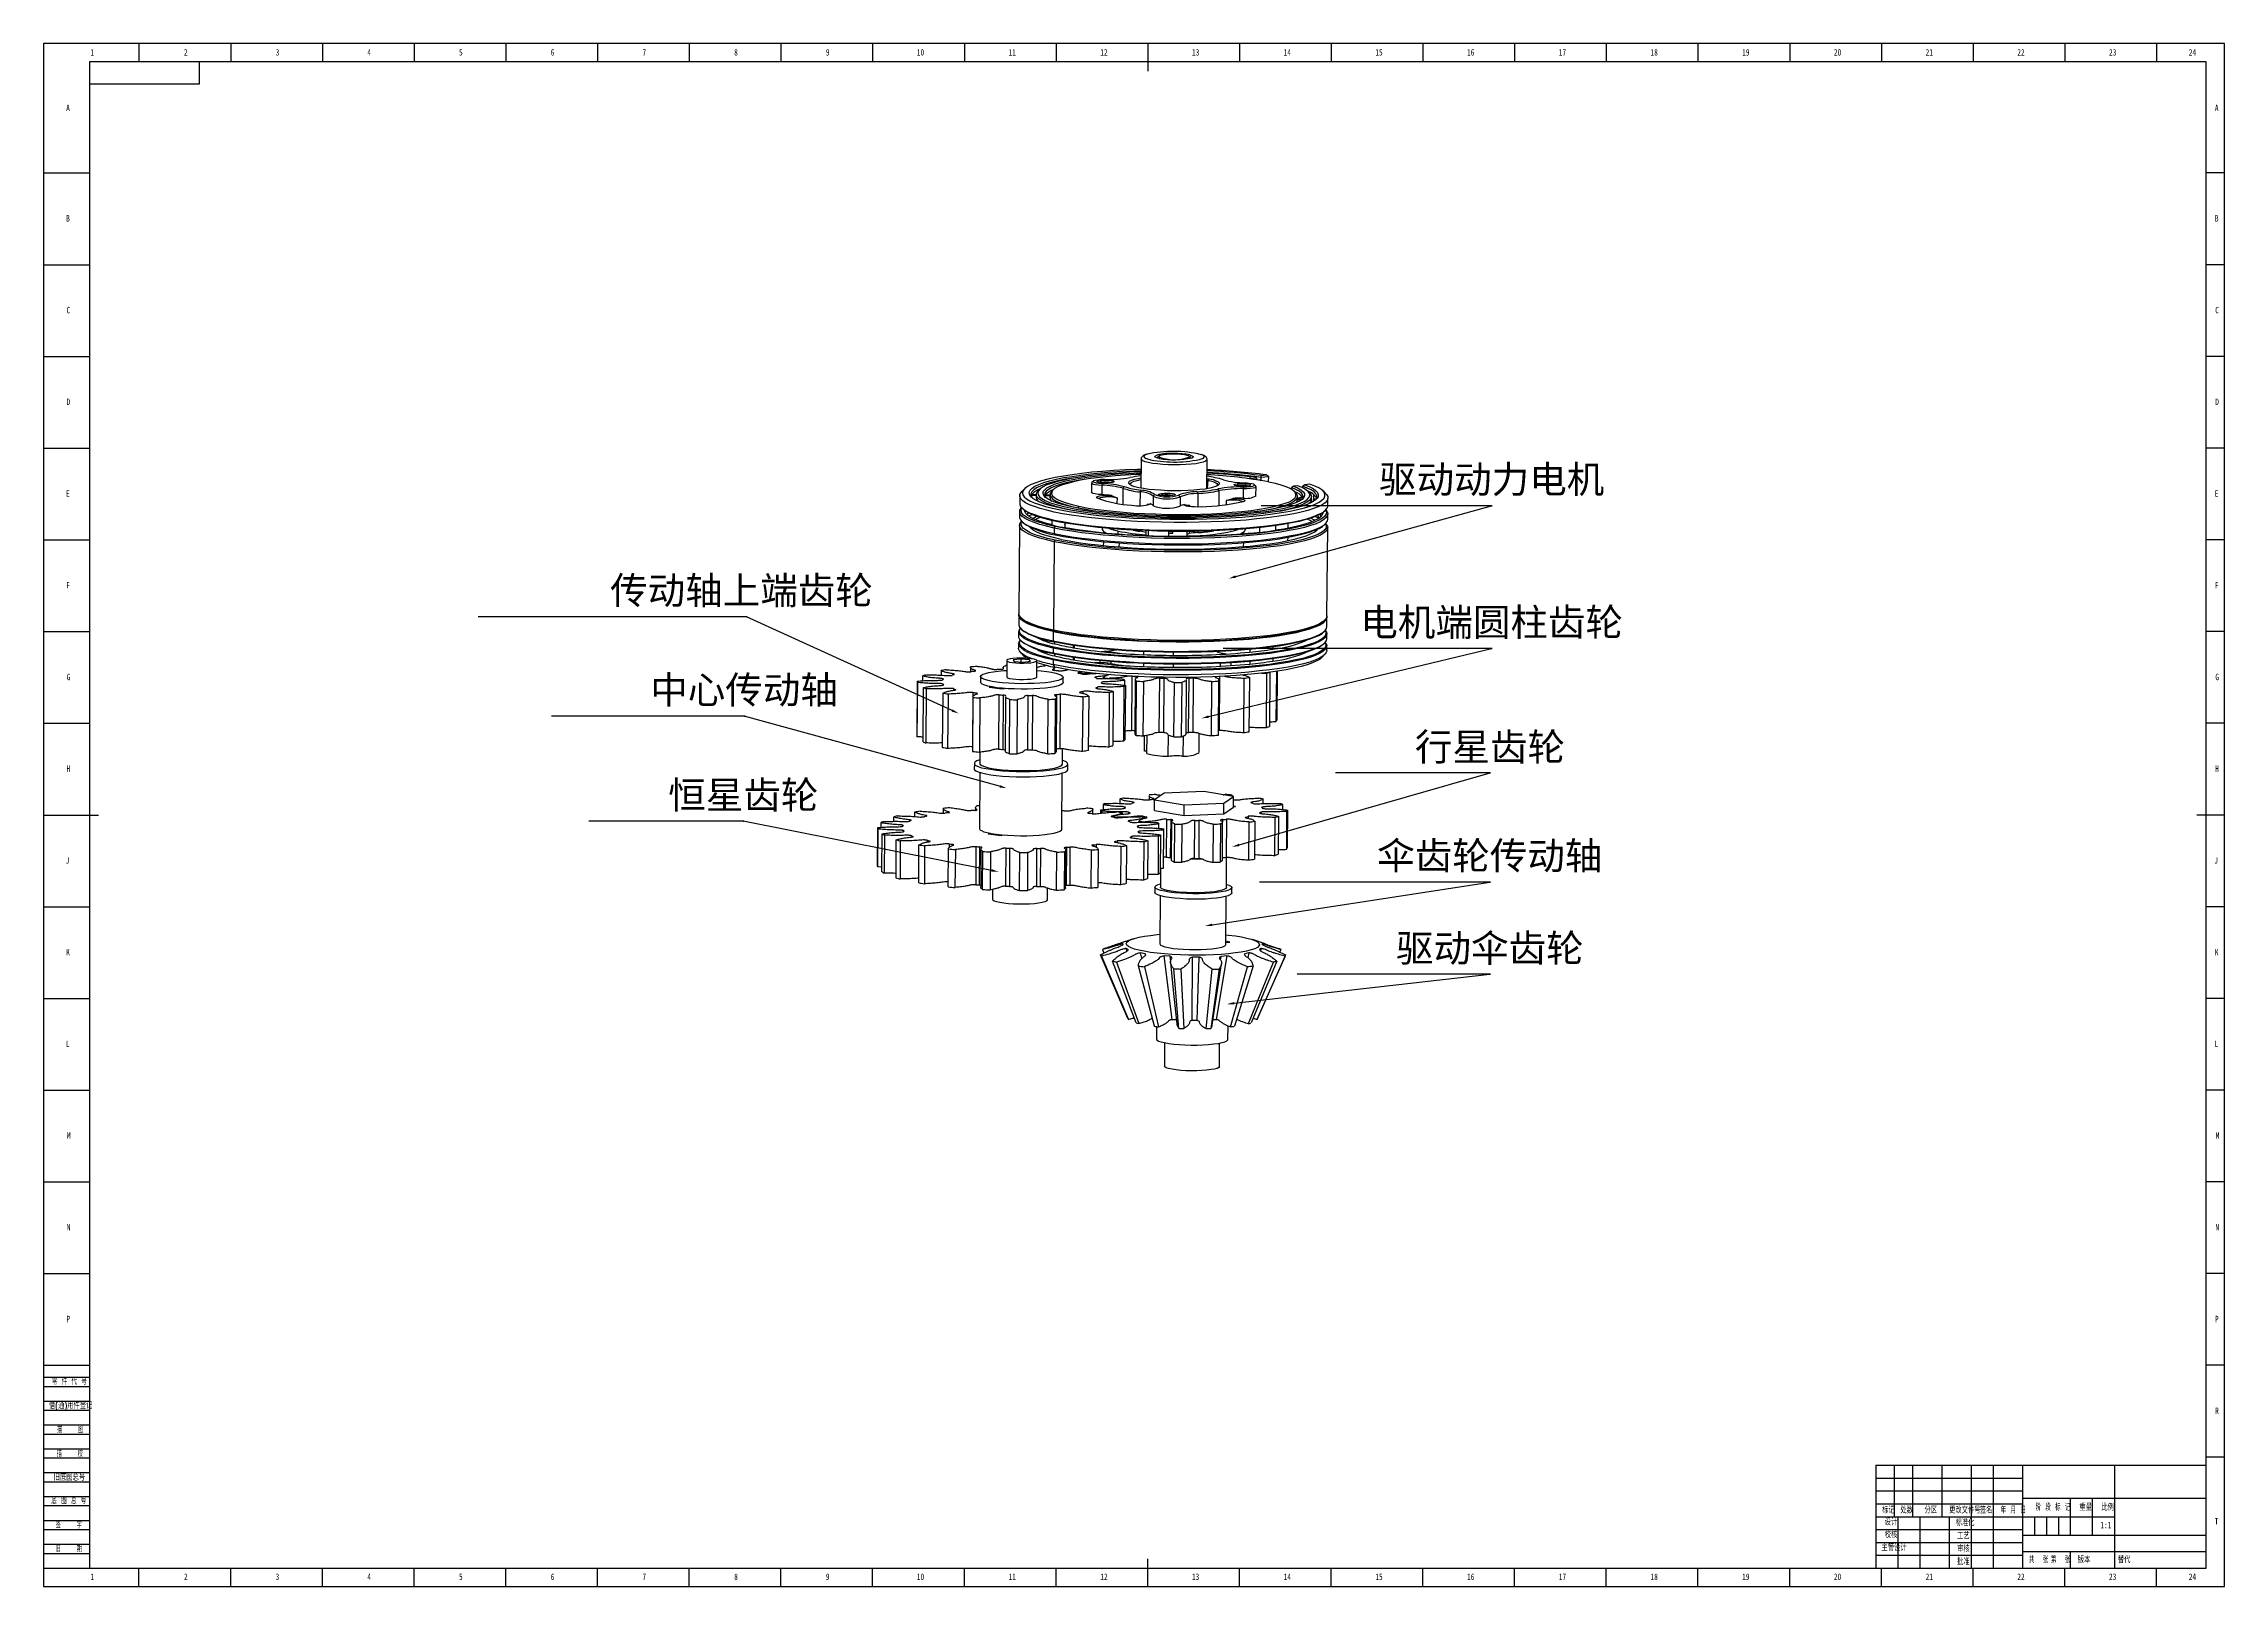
# Model space of a CAD drawing. Header units: millimetres. Extents: x 0 to 1189, y 0 to 841.
import ezdxf
from ezdxf import colors
from ezdxf.entities.mleader import LeaderData, LeaderLine
from ezdxf.math import Vec2, Vec3

# ---------------------------------------------------------------- set-up
doc = ezdxf.new("R2010")
doc.units = ezdxf.units.MM
for name, color, linetype in [('10', 7, 'Continuous'), ('5', 7, 'Continuous'), ('9', 7, 'Continuous'), ('SLD-0', 7, 'Continuous')]:
    doc.layers.add(name, color=color, linetype=linetype)
doc.styles.add('SLDTEXTSTYLE0', font='TXT', dxfattribs={"width": 0.7, "bigfont": 'bigfont'})
doc.styles.add('SLDTEXTSTYLE1', font='TXT', dxfattribs={"width": 0.6, "bigfont": 'bigfont'})
doc.styles.add('SLDTEXTSTYLE2', font='TXT', dxfattribs={"width": 0.614286, "bigfont": 'bigfont'})
doc.styles.add('SLDTEXTSTYLE3', font='TXT', dxfattribs={"width": 0.62, "bigfont": 'bigfont'})
doc.styles.add('SLDTEXTSTYLE4', font='TXT', dxfattribs={"width": 0.566667, "bigfont": 'bigfont'})
doc.styles.add('SLDTEXTSTYLE5', font='TXT', dxfattribs={"width": 0.7})

msp = doc.modelspace()

# ---------------------------------------------------------------- texts
at = {"layer": '10', "char_height": 3.5, "attachment_point": 2}
for s, insert, style in [('1', (26.5, 838), 'SLDTEXTSTYLE5'), ('2', (77.5, 838), 'SLDTEXTSTYLE5'), ('3', (127.5, 838), 'SLDTEXTSTYLE5'), ('4', (177.5, 838), 'SLDTEXTSTYLE5'), ('5', (227.5, 838), 'SLDTEXTSTYLE5'), ('6', (277.5, 838), 'SLDTEXTSTYLE5'), ('7', (327.5, 838), 'SLDTEXTSTYLE5'), ('8', (377.5, 838), 'SLDTEXTSTYLE5'), ('9', (427.5, 838), 'SLDTEXTSTYLE5'), ('10', (478.1, 838), 'SLDTEXTSTYLE5'), ('11', (528.1, 838), 'SLDTEXTSTYLE5'), ('12', (578.1, 838), 'SLDTEXTSTYLE5'), ('13', (628.1, 838), 'SLDTEXTSTYLE5'), ('14', (678.1, 838), 'SLDTEXTSTYLE5'), ('15', (728.1, 838), 'SLDTEXTSTYLE5'), ('16', (778.1, 838), 'SLDTEXTSTYLE5'), ('17', (828.1, 838), 'SLDTEXTSTYLE5'), ('18', (878.1, 838), 'SLDTEXTSTYLE5'), ('19', (928.1, 838), 'SLDTEXTSTYLE5'), ('20', (978.1, 838), 'SLDTEXTSTYLE5'), ('21', (1028.1, 838), 'SLDTEXTSTYLE5'), ('22', (1078.1, 838), 'SLDTEXTSTYLE5'), ('23', (1128.1, 838), 'SLDTEXTSTYLE5'), ('24', (1171.6, 838), 'SLDTEXTSTYLE5'), ('A', (13.3, 807.7), 'SLDTEXTSTYLE5'), ('A', (1184.8, 807.7), 'SLDTEXTSTYLE5'), ('B', (13.3, 747.5), 'SLDTEXTSTYLE5'), ('B', (1184.8, 747.5), 'SLDTEXTSTYLE5'), ('C', (13.5, 697.5), 'SLDTEXTSTYLE5'), ('C', (1185, 697.5), 'SLDTEXTSTYLE5'), ('D', (13.5, 647.5), 'SLDTEXTSTYLE5'), ('D', (1185, 647.5), 'SLDTEXTSTYLE5'), ('E', (13.3, 597.5), 'SLDTEXTSTYLE5'), ('E', (1184.8, 597.5), 'SLDTEXTSTYLE5'), ('F', (13.3, 547.5), 'SLDTEXTSTYLE5'), ('F', (1184.8, 547.5), 'SLDTEXTSTYLE5'), ('G', (13.6, 497.5), 'SLDTEXTSTYLE5'), ('G', (1185.1, 497.5), 'SLDTEXTSTYLE5'), ('H', (13.5, 447.5), 'SLDTEXTSTYLE5'), ('H', (1185, 447.5), 'SLDTEXTSTYLE5'), ('J', (13, 397.5), 'SLDTEXTSTYLE5'), ('J', (1184.5, 397.5), 'SLDTEXTSTYLE5'), ('K', (13.3, 347.5), 'SLDTEXTSTYLE5'), ('K', (1184.8, 347.5), 'SLDTEXTSTYLE5'), ('L', (13.2, 297.5), 'SLDTEXTSTYLE5'), ('L', (1184.7, 297.5), 'SLDTEXTSTYLE5'), ('M', (13.7, 247.5), 'SLDTEXTSTYLE5'), ('M', (1185.2, 247.5), 'SLDTEXTSTYLE5'), ('N', (13.6, 197.5), 'SLDTEXTSTYLE5'), ('N', (1185.1, 197.5), 'SLDTEXTSTYLE5'), ('P', (13.4, 147.5), 'SLDTEXTSTYLE5'), ('P', (1184.9, 147.5), 'SLDTEXTSTYLE5'), ('R', (1185, 97.5), 'SLDTEXTSTYLE5'), ('T', (1184.7, 37.3), 'SLDTEXTSTYLE5'), ('校核', (1007.2, 29.9), 'SLDTEXTSTYLE0'), ('主管设计', (1008.9, 22.8), 'SLDTEXTSTYLE0'), ('1', (26.5, 7), 'SLDTEXTSTYLE5'), ('2', (77.5, 7), 'SLDTEXTSTYLE5'), ('3', (127.5, 7), 'SLDTEXTSTYLE5'), ('4', (177.5, 7), 'SLDTEXTSTYLE5'), ('5', (227.5, 7), 'SLDTEXTSTYLE5'), ('6', (277.5, 7), 'SLDTEXTSTYLE5'), ('7', (327.5, 7), 'SLDTEXTSTYLE5'), ('8', (377.5, 7), 'SLDTEXTSTYLE5'), ('9', (427.5, 7), 'SLDTEXTSTYLE5'), ('10', (478.1, 7), 'SLDTEXTSTYLE5'), ('11', (528.1, 7), 'SLDTEXTSTYLE5'), ('12', (578.1, 7), 'SLDTEXTSTYLE5'), ('13', (628.1, 7), 'SLDTEXTSTYLE5'), ('14', (678.1, 7), 'SLDTEXTSTYLE5'), ('15', (728.1, 7), 'SLDTEXTSTYLE5'), ('16', (778.1, 7), 'SLDTEXTSTYLE5'), ('17', (828.1, 7), 'SLDTEXTSTYLE5'), ('18', (878.1, 7), 'SLDTEXTSTYLE5'), ('19', (928.1, 7), 'SLDTEXTSTYLE5'), ('20', (978.1, 7), 'SLDTEXTSTYLE5'), ('21', (1028.1, 7), 'SLDTEXTSTYLE5'), ('22', (1078.1, 7), 'SLDTEXTSTYLE5'), ('23', (1128.1, 7), 'SLDTEXTSTYLE5'), ('24', (1171.6, 7), 'SLDTEXTSTYLE5')]:
    msp.add_mtext(s, dxfattribs=dict(at, insert=insert, style=style))
at = {"layer": '10', "color": 7, "insert": (1112.5, 16.2), "char_height": 3.5, "attachment_point": 2, "style": 'SLDTEXTSTYLE0'}
msp.add_mtext('版本', dxfattribs=at)
at = {"layer": '9', "color": 7, "char_height": 3.5}
for s, insert, attachment_point, style in [('零 件 代 号', (4.5, 113.4), 1, 'SLDTEXTSTYLE2'), ('借(通)用件登记', (2.9, 100.3), 1, 'SLDTEXTSTYLE0'), ('描    图', (14.4, 87.2), 2, 'SLDTEXTSTYLE4'), ('描    校', (14.3, 74.1), 2, 'SLDTEXTSTYLE4'), ('旧底图总号', (5.5, 61.2), 1, 'SLDTEXTSTYLE0'), ('底 图 总 号', (4.2, 48.4), 1, 'SLDTEXTSTYLE2'), ('标记', (1005.8, 43.3), 2, 'SLDTEXTSTYLE0'), ('设计', (1007.2, 36.8), 2, 'SLDTEXTSTYLE0'), ('处数', (1015.8, 43.3), 2, 'SLDTEXTSTYLE0'), ('分区', (1028.9, 43.3), 2, 'SLDTEXTSTYLE0'), ('更改文件号', (1047.5, 43.3), 2, 'SLDTEXTSTYLE0'), ('标准化', (1047.6, 36.4), 2, 'SLDTEXTSTYLE0'), ('签名', (1059.1, 43.3), 2, 'SLDTEXTSTYLE0'), ('年 月 日', (1073.9, 43.3), 2, 'SLDTEXTSTYLE3'), ('阶 段 标 记', (1095.5, 44.8), 2, 'SLDTEXTSTYLE2'), ('重量', (1113.4, 44.8), 2, 'SLDTEXTSTYLE0'), ('比例', (1125.3, 44.8), 2, 'SLDTEXTSTYLE0'), ('签    字', (13.7, 35.2), 2, 'SLDTEXTSTYLE4'), ('工艺', (1046.7, 29.2), 2, 'SLDTEXTSTYLE0'), ('日    期', (13.8, 22.2), 2, 'SLDTEXTSTYLE4'), ('批准', (1046.7, 15.2), 2, 'SLDTEXTSTYLE0'), ('审核', (1046.7, 22.2), 2, 'SLDTEXTSTYLE0'), ('共  张', (1087.7, 16.2), 2, 'SLDTEXTSTYLE1'), ('第  张', (1099.7, 16.2), 2, 'SLDTEXTSTYLE1')]:
    msp.add_mtext(s, dxfattribs=dict(at, insert=insert, attachment_point=attachment_point, style=style))
at = {"layer": 'SLD-0', "char_height": 3.5}
for s, insert, attachment_point, style in [('1:1', (1124.4, 35.2), 2, 'SLDTEXTSTYLE5'), ('替代', (1130.9, 16.2), 1, 'SLDTEXTSTYLE0')]:
    msp.add_mtext(s, dxfattribs=dict(at, insert=insert, attachment_point=attachment_point, style=style))

# ---------------------------------------------------------------- linework, layer by layer
at = {"color": 7, "linetype": 'Continuous', "lineweight": 25}
for p, q in [((598.4, 614.5), (598.2, 598.7)), ((625.4, 614.9), (625.4, 615.2)), ((634.2, 598.4), (634.4, 614.2)), ((532.2, 594.6), (532.2, 590.3)), ((534.9, 598.4), (533.4, 596.9)), ((538.3, 594.4), (538.4, 594.6)), ((541.2, 594.5), (538.4, 594.6)), ((538.9, 595.3), (541.2, 595.3)), ((541.2, 595.2), (541.2, 593.6)), ((543.1, 598.1), (542.3, 597.3)), ((546.3, 595.2), (548.7, 595.1)), ((548.7, 597), (549.9, 597.2)), ((548.7, 595.1), (548.7, 593.6)), ((550.5, 597.8), (549.7, 597)), ((571.4, 601.5), (571.4, 596.4)), ((572.4, 602.5), (571.6, 601.7)), ((575.7, 601.8), (576.6, 601.9)), ((576.1, 602.9), (576.6, 601.9)), ((576.6, 601.9), (576.6, 601.6)), ((577.2, 601.2), (576.9, 600.3)), ((576.9, 600.3), (576.9, 595.2)), ((589.2, 599.4), (588.4, 598.6)), ((588.4, 598.6), (588.4, 589.9)), ((597.8, 596.6), (597.7, 589.1)), ((598.3, 597.5), (597.8, 596.6)), ((605.8, 595.2), (604.9, 594.3)), ((609.1, 594.7), (610, 594.9)), ((609.5, 595.8), (610, 594.9)), ((610, 594.9), (610, 594.5)), ((618.8, 594.8), (619.6, 594)), ((629, 596.8), (629.3, 595.8)), ((629.3, 595.8), (629.3, 588.3)), ((634.3, 604), (635.5, 603.8)), ((634.3, 603.1), (634.8, 603)), ((634.8, 603), (634.4, 598.4)), ((635.5, 603.8), (634.8, 603)), ((640.2, 598.2), (640.8, 597.3)), ((640.8, 597.3), (640.8, 589.1)), ((650.3, 599.9), (651.2, 600.1)), ((650.7, 601.1), (651.2, 600.1)), ((651.2, 600.1), (651.2, 599.8)), ((654, 599.3), (654, 598.4)), ((654, 598.4), (654, 593.3)), ((657.8, 604.8), (660, 605.1)), ((657.8, 603.9), (661.3, 604.3)), ((660.9, 599.8), (660.1, 600.6)), ((663.7, 604.5), (660.4, 605)), ((661, 594.5), (661.1, 599.6)), ((661.3, 604.2), (661.3, 603.3)), ((663.3, 602.9), (663.7, 603)), ((663.7, 604.5), (663.7, 603)), ((663.8, 605.5), (666.7, 605.9)), ((663.8, 604.6), (667.8, 605.1)), ((667.8, 605.1), (667.7, 602.1)), ((667.8, 605.1), (667.8, 605.2)), ((680.4, 599), (680.4, 597.9)), ((683.7, 600), (681.4, 599.8)), ((682.8, 596), (681.9, 596.8)), ((682.1, 596.7), (682.2, 596.7)), ((686.4, 599.7), (686.4, 598.9)), ((690.4, 600.9), (687.4, 600.5)), ((690.1, 596.2), (689.3, 597)), ((692.5, 593), (692.5, 595.2)), ((699, 595.7), (697.5, 597.1)), ((532.1, 585.9), (532.1, 582.9)), ((533.4, 587.9), (534.1, 587.2)), ((534.9, 586.5), (534.9, 586.1)), ((536.5, 585.1), (536.5, 584.5)), ((536.9, 585.1), (537, 585.2)), ((537, 583.5), (538.9, 584.3)), ((548.7, 594.3), (545.9, 594.4)), ((564.5, 588.8), (563.8, 587.9)), ((563.8, 587.9), (563.8, 587.8)), ((585.3, 593.4), (585.2, 590.4)), ((601.6, 590), (601.6, 589.4)), ((604.9, 594.3), (604.9, 589.2)), ((619.6, 594), (619.6, 588.9)), ((624.7, 589.4), (624.7, 588.6)), ((644.8, 592), (644.8, 589.6)), ((683.1, 591.1), (682.7, 590.6)), ((683.6, 591), (683.1, 591.1)), ((683.5, 591.8), (685, 591.8)), ((683.7, 592.6), (683.7, 594.1)), ((683.7, 593.3), (684.9, 593.5)), ((685.9, 593), (686.3, 592.9)), ((690.5, 590.9), (689.9, 590.3)), ((691.2, 590.9), (690.5, 590.9)), ((691, 591.6), (692.5, 591.6)), ((691.2, 592.5), (691.2, 594)), ((692.5, 593), (693.7, 592.4)), ((692.5, 591.6), (692.5, 593)), ((696.3, 583.1), (696.3, 584.6)), ((697.4, 585.4), (697.4, 584.9)), ((697.4, 585.3), (697.4, 584.9)), ((698.2, 586), (698.9, 586.7)), ((700.1, 581.6), (700.1, 584.6)), ((700.2, 589), (700.2, 593.3)), ((532.1, 578.5), (531.7, 530.2)), ((533.3, 580.5), (534, 579.8)), ((549.8, 578.7), (549.8, 581.1)), ((551, 576.9), (550.9, 573.9)), ((550.9, 573.9), (551.5, 573.3)), ((551, 576.9), (551.6, 577.7)), ((556.7, 579.7), (556.7, 577.2)), ((556.7, 578.9), (557, 579.6)), ((557, 579.6), (557, 579.6)), ((577.1, 577), (577.1, 576.5)), ((577.8, 575.2), (577.8, 574.3)), ((585.8, 573.7), (585.8, 575.3)), ((597.6, 575.6), (597.6, 575.2)), ((601.1, 573.3), (601.1, 575.4)), ((602.4, 572.8), (602.4, 575.4)), ((613.3, 575.1), (613.3, 572.5)), ((615.6, 574.2), (615.6, 575.1)), ((623.4, 572.7), (623.5, 575.1)), ((624.6, 575.1), (624.6, 574)), ((629.2, 575.2), (629.2, 574.4)), ((654.3, 573.8), (654.3, 574.7)), ((655.1, 575.9), (655.1, 576.4)), ((663.1, 574.6), (663.1, 577.2)), ((671.6, 578.2), (671.6, 575.7)), ((678.4, 570), (678.5, 571.9)), ((678.5, 576.8), (678.5, 579.3)), ((698.1, 578.6), (698.9, 579.3)), ((699.7, 529), (700.1, 577.2)), ((550.9, 569.5), (550.6, 521.3)), ((550.9, 569.5), (551.5, 570.3)), ((577.8, 569.5), (577.7, 567.4)), ((586.4, 568.8), (586.3, 566.6)), ((654.2, 566.8), (654.3, 569)), ((531.7, 529.5), (531.7, 524.3)), ((532.9, 527.9), (533.6, 527.2)), ((697.7, 525.9), (698.5, 526.6)), ((699.7, 523.1), (699.7, 528.2)), ((531.6, 520.5), (531.6, 517.8)), ((531.6, 514), (531.6, 511.5)), ((532.8, 515.5), (533.2, 515)), ((532.9, 522), (533.3, 521.5)), ((545.3, 516.3), (545.3, 515.6)), ((550.5, 520.5), (550.5, 515.4)), ((550.5, 515.4), (550.9, 515)), ((550.5, 511.5), (550.8, 512)), ((550.5, 511.5), (550.5, 508.9)), ((551.1, 520.6), (550.6, 521.3)), ((551.2, 514.9), (551.2, 513.8)), ((561.4, 513.1), (561.4, 511.6)), ((561.9, 513), (561.8, 511.5)), ((670.2, 512.3), (670.2, 510.9)), ((685.6, 515.2), (685.6, 514.5)), ((698, 520.3), (698.5, 520.7)), ((698, 513.8), (698.4, 514.2)), ((699.6, 516.6), (699.6, 519.2)), ((699.6, 510.2), (699.6, 512.7)), ((505.3, 501), (505.3, 498.6)), ((505.4, 501.1), (505.4, 501.3)), ((523.1, 500.9), (523.1, 500.1)), ((525.1, 504.7), (525.1, 495.8)), ((532.8, 505.5), (528.6, 505)), ((528.6, 505), (529.2, 504.2)), ((529.2, 504.2), (534, 503.8)), ((532.5, 509.3), (534, 507.7)), ((537.6, 505.1), (532.8, 505.5)), ((532.8, 505.5), (532.8, 503.9)), ((534, 503.8), (538.1, 504.3)), ((538.1, 504.3), (537.6, 505.1)), ((537.6, 505.1), (537.6, 504.2)), ((541.6, 495.7), (541.6, 504.6)), ((550.4, 505), (550.8, 505.5)), ((550.4, 505), (550.4, 502.5)), ((551.6, 501), (550.4, 502.5)), ((550.5, 508.9), (550.8, 508.5)), ((551, 499.3), (551, 500.7)), ((551.1, 508.4), (551.1, 507.3)), ((561.4, 506.6), (561.4, 505.1)), ((561.8, 506.5), (561.8, 505)), ((576, 503.5), (572.8, 503.5)), ((576, 503.5), (576.1, 504.8)), ((576.8, 509.5), (584.9, 510.6)), ((582, 503), (582, 504.3)), ((582.1, 509), (582.1, 509.4)), ((599.7, 509.7), (599.7, 507.9)), ((599.7, 503.2), (599.7, 501.4)), ((615.9, 509.4), (615.9, 507.5)), ((615.9, 502.9), (615.9, 501)), ((616.1, 501), (616.1, 502.9)), ((640, 509.3), (640, 509.8)), ((640, 509.3), (644.8, 508.3)), ((641.4, 501.6), (641.1, 501.5)), ((641.4, 503.4), (641.4, 501.6)), ((647.3, 503.7), (647.3, 501.9)), ((657.6, 510.9), (657.6, 509.3)), ((657.6, 504.4), (657.6, 502.8)), ((670.2, 505.8), (670.2, 504.4)), ((687.6, 508.8), (685.6, 508.7)), ((697.1, 506.5), (698.6, 508.1)), ((476.3, 493.3), (476.1, 463.7)), ((476.4, 492.8), (476.1, 463.2)), ((479.2, 496.2), (479.2, 493.7)), ((479.5, 460.4), (479.7, 490)), ((481.2, 489.4), (481, 459.8)), ((489.3, 499.2), (489.3, 496.7)), ((490.4, 491.9), (490.4, 491.3)), ((496, 489.4), (496, 488.4)), ((496.6, 497), (496.6, 497.1)), ((510.8, 496), (510.8, 493)), ((516.6, 490.4), (515.5, 490.2)), ((515.5, 490.2), (522.7, 489.2)), ((519.3, 489.7), (519.3, 490)), ((522.7, 489.2), (523.9, 489.5)), ((555.8, 492.7), (555.8, 495.6)), ((564.9, 497.6), (564.9, 498.3)), ((565, 487.6), (565, 487.2)), ((566.6, 487.9), (566.6, 486.8)), ((566.9, 497.7), (566.9, 497.3)), ((574.5, 490.2), (574.5, 489.4)), ((577.8, 494.8), (577.8, 495.4)), ((581.4, 496.9), (581.4, 497)), ((583.2, 487.9), (583, 458.3)), ((588.9, 460.9), (589.1, 490.5)), ((589.5, 491.2), (589.5, 494)), ((589.8, 491.1), (589.5, 461.5)), ((593.3, 466.6), (593.5, 496.2)), ((595.1, 494.4), (594.9, 464.9)), ((595.6, 495), (595.6, 496)), ((595.6, 463.9), (595.8, 493.5)), ((599.6, 493.3), (599.4, 463.7)), ((608.3, 465.6), (608.5, 495.2)), ((610.7, 465.5), (610.9, 495.1)), ((616.2, 463.2), (616.5, 492.8)), ((620.5, 492.8), (620.3, 463.2)), ((622.9, 464.6), (623.1, 494.2)), ((624.3, 465.5), (624.5, 495.1)), ((626.7, 465.6), (626.9, 495.2)), ((636.8, 463.7), (637, 493.3)), ((639.3, 495.3), (639.3, 495.9)), ((640.7, 493.6), (640.4, 464)), ((640.6, 464.5), (640.8, 494.1)), ((641.1, 466.7), (641.3, 496)), ((654.4, 465.5), (654.6, 495.1)), ((657.4, 495.5), (657.2, 465.9)), ((666.7, 468.2), (666.9, 497.8)), ((668.6, 498.3), (668.3, 468.8)), ((672.1, 471.5), (672.3, 498.8)), ((672.5, 498.9), (672.3, 472.2)), ((490.1, 457.3), (490.4, 486.9)), ((493.1, 486.4), (492.9, 456.8)), ((506.6, 487.3), (506.4, 457.7)), ((506.7, 485.1), (506.5, 455.5)), ((506.6, 455.1), (506.8, 484.6)), ((508.6, 487.1), (508.5, 486.4)), ((510.4, 484.3), (510.2, 454.7)), ((520.8, 486), (520.6, 456.4)), ((523.1, 485.9), (522.9, 456.3)), ((524.4, 484.9), (524.2, 455.3)), ((526.6, 453.9), (526.8, 483.5)), ((530.8, 483.4), (530.6, 453.8)), ((536.7, 485.6), (536.5, 456)), ((539.1, 485.6), (538.9, 456)), ((547.5, 454), (547.7, 483.6)), ((551.6, 483.7), (551.4, 454.1)), ((552.1, 486.2), (552.1, 485.1)), ((552.2, 455.1), (552.4, 484.7)), ((554.3, 486.3), (554.1, 456.8)), ((566.4, 455.3), (566.7, 484.9)), ((569.8, 485.3), (569.6, 455.7)), ((580.9, 457.7), (581.1, 487.3)), ((600.3, 455.3), (600.3, 463.8)), ((601.5, 464), (601.4, 454)), ((613.2, 452.5), (613.3, 464.2)), ((630, 454.5), (630.1, 465)), ((510.5, 454.8), (510.5, 448.6)), ((555.5, 448.3), (555.5, 456.7)), ((621.3, 463.6), (621.2, 452.6)), ((507.5, 448.6), (507.4, 445.7)), ((510.4, 443.7), (510.2, 413.1)), ((555.2, 412.8), (555.4, 443.3)), ((558.4, 445.3), (558.5, 448.3)), ((586.7, 429.2), (586.7, 426.8)), ((602.7, 431.3), (602.8, 431.4)), ((602.7, 431), (602.7, 428.7)), ((610.9, 432.4), (605.6, 428.8)), ((605.6, 428.8), (621.9, 426.1)), ((605.6, 422.9), (605.6, 428.8)), ((632.5, 433.3), (610.9, 432.4)), ((648.8, 430.6), (632.5, 433.3)), ((643.5, 427), (648.8, 430.6)), ((648.8, 424.7), (648.8, 430.6)), ((665, 426.7), (665, 429.2)), ((456.5, 416.2), (456.4, 413.7)), ((463.3, 419.4), (463.3, 417)), ((474.9, 422.1), (474.9, 419.6)), ((490.4, 424.2), (490.4, 421.5)), ((508.1, 424.4), (508.1, 423.1)), ((572.1, 421.2), (572.1, 423.8)), ((576.5, 421.5), (576.5, 423.3)), ((577, 422.6), (577, 421.6)), ((577.6, 426.1), (577.6, 423.4)), ((583.1, 419.3), (583.1, 419.9)), ((588.2, 420.9), (588.2, 421.7)), ((591.6, 422.1), (591.6, 421.3)), ((597.3, 416.5), (597.3, 417.1)), ((599.5, 419.8), (599.5, 419.1)), ((601.2, 419.5), (601.2, 419)), ((605.6, 422.9), (621.9, 420.2)), ((612.2, 418.2), (612, 397.5)), ((614.5, 418), (614.3, 397.3)), ((615, 416.9), (614.8, 396.1)), ((621.9, 426.1), (643.5, 427)), ((621.9, 420.2), (621.9, 426.1)), ((621.9, 420.2), (643.5, 421.1)), ((627.5, 417.6), (627.3, 396.8)), ((629.9, 417.6), (629.8, 396.8)), ((642.7, 418), (642.7, 416.7)), ((642.7, 395.9), (642.8, 416.6)), ((643.5, 421.1), (643.5, 427)), ((643.5, 421.1), (648.8, 424.7)), ((644.9, 418.2), (644.7, 397.5)), ((649.9, 425.1), (648.8, 425.4)), ((648.8, 425), (649.9, 425.1)), ((655.2, 419.4), (655.2, 419.1)), ((656.8, 419.8), (656.8, 418.7)), ((657.1, 396), (657.3, 416.7)), ((660.3, 417.1), (660.2, 396.4)), ((663.6, 422), (663.6, 421.3)), ((671.2, 398.5), (671.4, 419.2)), ((673.2, 419.8), (673.1, 399.1)), ((675.6, 423.5), (675.6, 426.1)), ((677.8, 401.8), (677.9, 422.5)), ((678.2, 423.2), (678, 402.5)), ((454.7, 413.5), (454.5, 392.8)), ((454.8, 412.9), (454.6, 392.2)), ((457.1, 389.5), (457.2, 410.2)), ((458.4, 409.5), (458.3, 388.8)), ((464.8, 386.3), (464.9, 407)), ((467.1, 406.4), (467, 385.7)), ((468.8, 412), (468.8, 411.4)), ((473.2, 409.2), (473.2, 408.5)), ((481.7, 406.8), (481.7, 405.8)), ((483.1, 406.5), (483.1, 406.1)), ((493.7, 404.7), (493.7, 402.8)), ((495.4, 404.5), (495.4, 403.8)), ((516, 410.6), (514.9, 410.3)), ((514.9, 410.3), (522.1, 409.4)), ((518.7, 409.8), (518.7, 410.1)), ((520.6, 409.9), (519.7, 409.7)), ((522.1, 409.4), (523.3, 409.6)), ((573.9, 404.4), (573.9, 402.9)), ((584.1, 406.1), (583.8, 405.9)), ((584.1, 406.1), (584.1, 405.7)), ((585.3, 406.4), (585.3, 405.4)), ((593.2, 408.8), (593.2, 408.1)), ((596.9, 411.5), (596.9, 411)), ((599.9, 385.2), (600, 405.9)), ((602.1, 406.5), (601.9, 385.8)), ((607.8, 388.3), (607.9, 409)), ((608.1, 413.2), (608.1, 415.7)), ((608.9, 409.7), (608.8, 389)), ((610.5, 391.7), (610.7, 412.4)), ((610.5, 391.6), (610.7, 412.3)), ((616.5, 394.9), (616.7, 415.6)), ((620.6, 415.4), (620.4, 394.7)), ((637.7, 394.7), (637.9, 415.4)), ((641.7, 415.6), (641.5, 394.8)), ((477.1, 383.5), (477.2, 404.2)), ((480.3, 403.7), (480.2, 383)), ((493.1, 381.3), (493.3, 402.1)), ((497.1, 401.7), (496.9, 381)), ((508.3, 403.2), (508.2, 382.5)), ((510.3, 403.1), (510.1, 382.4)), ((511, 401.9), (510.9, 381.2)), ((511.9, 379.9), (512.1, 400.6)), ((516.2, 400.4), (516.1, 379.7)), ((524.6, 402.4), (524.5, 381.7)), ((526.7, 402.3), (526.6, 381.6)), ((532.1, 379.3), (532.2, 400)), ((536.5, 400), (536.4, 379.3)), ((541.4, 402.3), (541.3, 381.6)), ((543.5, 402.3), (543.4, 381.6)), ((552.3, 379.6), (552.4, 400.3)), ((556.6, 400.4), (556.4, 379.7)), ((557.1, 380.8), (557.3, 401.5)), ((557.7, 402.9), (557.5, 382.2)), ((559.6, 403), (559.5, 382.3)), ((571.1, 380.7), (571.3, 401.4)), ((572.2, 404.2), (572.2, 403.6)), ((575, 401.8), (574.8, 381)), ((587.4, 382.6), (587.5, 403.3)), ((590.5, 403.8), (590.3, 383.1)), ((614.3, 397.3), (614.8, 397.2)), ((614.8, 397.4), (614.6, 397.4)), ((644.9, 380.9), (645, 397.5)), ((457.1, 392), (454.6, 392.2)), ((547.4, 374.4), (547.4, 380.7)), ((557.5, 382.2), (557.2, 382.1)), ((605.9, 381.2), (605.8, 378.3)), ((608.8, 391.5), (610.5, 391.6)), ((608.9, 391.5), (608.9, 381.2)), ((610.5, 391.6), (610.5, 391.7)), ((647.8, 378), (647.9, 380.9)), ((517.4, 380), (517.4, 374.6)), ((608.8, 376.4), (608.6, 350.2)), ((644.6, 350), (644.8, 376.2)), ((577.4, 347.1), (578.1, 345.2)), ((588.4, 349.8), (588.6, 350.3)), ((591.4, 347.2), (590.2, 347.7)), ((590.6, 346.2), (590.2, 347.7)), ((592, 352.3), (592.5, 352.5)), ((594.2, 353), (592.5, 352.5)), ((600.5, 344.9), (598.1, 345.4)), ((598.8, 342.4), (598.1, 345.4)), ((600.5, 344.9), (600.7, 344.1)), ((607.2, 355.3), (608.7, 355.5)), ((646.8, 351.2), (644.6, 351.8)), ((644.6, 351), (646.8, 351.2)), ((654.8, 344.5), (654.9, 344.9)), ((657.1, 345.3), (654.9, 344.9)), ((657.1, 345.3), (656.5, 342.8)), ((666.1, 350.2), (659.1, 352.6)), ((663.9, 347.7), (662.9, 347.1)), ((663.9, 347.7), (663.5, 346.5)), ((664.2, 350.3), (664.7, 349.7)), ((674.1, 345.7), (674.7, 347.1)), ((591.1, 309.5), (576.3, 344.3)), ((576.8, 343.6), (591.5, 309.1)), ((595.7, 307.2), (582.8, 340.9)), ((584.9, 340.3), (597.1, 306.8)), ((605.6, 305.3), (596.9, 338.2)), ((600.2, 337.8), (607.8, 305)), ((614.1, 343.5), (610.9, 343.7)), ((615.3, 309.1), (610.9, 343.7)), ((614.1, 343.5), (614.4, 340.6)), ((619, 304.2), (616.2, 336.6)), ((620, 336.5), (621.7, 304.1)), ((626.2, 308.7), (626.4, 343)), ((629.9, 343), (626.4, 343)), ((629.9, 343), (628.7, 308.7)), ((633.8, 304.1), (637.2, 336.5)), ((641, 336.6), (636.4, 304.2)), ((645.1, 343.7), (639.3, 309.1)), ((641.7, 341.5), (642, 343.4)), ((645.1, 343.7), (642, 343.4)), ((647.2, 305), (656.4, 337.8)), ((659.5, 338.2), (649.3, 305.3)), ((657, 306.8), (670.5, 340.3)), ((672.3, 340.8), (658.3, 307.2)), ((661.6, 309.1), (676.9, 343.6)), ((661.7, 309.2), (677.1, 343.8)), ((615.3, 309.1), (615.3, 309.1)), ((615.3, 309.1), (617.6, 309)), ((659.4, 309.7), (661.6, 309.1)), ((606.8, 305.2), (606.7, 298.5)), ((626.2, 308.7), (626.2, 308.7)), ((626.2, 308.7), (628.7, 308.7)), ((628.7, 308.7), (628.7, 308.7)), ((637.7, 309), (639.3, 309.1)), ((639.3, 309.1), (639.3, 309.1)), ((645.7, 298.2), (645.8, 305.6)), ((611.2, 296.4), (611.1, 283.6)), ((641.1, 283.4), (641.2, 296.1))]:
    msp.add_line(p, q, dxfattribs=at)
at = {"color": 7, "linetype": 'Continuous', "lineweight": 25, "flags": 128}
for points in [[(598.3, 608.9), (596.3, 608.9), (589.8, 608.6), (583.5, 608.3), (577.4, 607.8), (571.6, 607.3), (566, 606.7), (560.8, 606), (556, 605.2), (551.6, 604.4), (547.6, 603.5), (544.1, 602.6), (541, 601.6), (538.5, 600.6), (536.5, 599.6), (535, 598.5), (534.1, 597.4), (533.7, 596.2), (533.9, 595.1), (534.6, 594), (535.9, 592.9), (537.7, 591.8), (540.1, 590.7), (542.9, 589.7), (546.3, 588.7), (550.1, 587.7), (554.4, 586.8), (559.1, 586), (564.2, 585.2), (569.6, 584.5), (575.3, 583.8), (581.3, 583.3), (587.6, 582.8), (594, 582.4), (600.6, 582.1), (607.3, 581.9), (614, 581.7), (620.8, 581.7), (627.5, 581.8), (634.2, 581.9), (640.7, 582.2), (647.1, 582.5), (653.3, 582.9), (659.2, 583.4), (664.8, 584), (670.1, 584.7), (675, 585.4), (679.6, 586.2), (683.7, 587.1), (687.4, 588), (690.5, 588.9), (693.2, 590), (695.4, 591), (697, 592.1), (698.1, 593.2), (698.6, 594.3), (698.6, 595.4), (698.1, 596.6), (696.9, 597.7), (695.3, 598.8), (693.1, 599.8), (690.4, 600.9), (690.4, 600.9)], [(687.4, 600.5), (690, 599.5), (692.1, 598.4), (693.6, 597.3), (694.6, 596.3), (695, 595.1), (694.9, 594), (694.2, 593), (693, 591.9), (691.2, 590.8), (688.9, 589.8), (686.1, 588.8), (682.7, 587.9), (678.9, 587), (674.7, 586.2), (670.1, 585.5), (665, 584.8), (659.7, 584.2), (654, 583.7), (648, 583.2), (641.9, 582.9), (635.5, 582.6), (629, 582.4), (622.4, 582.3), (615.8, 582.3), (609.2, 582.4), (602.6, 582.6), (596.2, 582.9), (589.8, 583.3), (583.7, 583.7), (577.8, 584.3), (572.1, 584.9), (566.8, 585.6), (561.8, 586.4), (557.2, 587.2), (553, 588.1), (549.3, 589), (546, 590), (543.2, 591), (541, 592.1), (539.3, 593.1), (538.1, 594.2), (537.5, 595.3), (537.4, 596.4), (537.9, 597.5), (539, 598.6), (540.5, 599.7), (542.7, 600.7), (545.3, 601.7), (548.5, 602.6), (552.1, 603.5), (556.2, 604.4), (560.7, 605.1), (565.6, 605.8), (570.8, 606.5), (576.4, 607), (582.2, 607.5), (588.3, 607.9), (594.6, 608.2), (598.3, 608.3)], [(598.3, 607.5), (592.2, 607.3), (586.2, 606.9), (580.4, 606.5), (574.8, 606), (569.6, 605.4), (564.8, 604.7), (560.3, 603.9), (556.2, 603.1), (552.7, 602.3), (549.6, 601.3), (547, 600.4), (544.9, 599.4), (543.4, 598.3), (542.5, 597.3), (542.1, 596.2), (542.2, 595.1), (543, 594), (544.3, 593), (546.1, 591.9), (548.5, 590.9), (551.4, 589.9), (554.8, 589), (558.7, 588.1), (563, 587.2), (567.7, 586.5), (572.8, 585.8), (578.2, 585.1), (583.9, 584.6), (589.9, 584.1), (596, 583.7), (602.3, 583.4), (608.7, 583.2), (615.2, 583.1), (621.7, 583.1), (628.1, 583.2), (634.5, 583.4), (640.7, 583.6), (646.7, 584), (652.5, 584.4), (658, 585), (663.2, 585.6), (668, 586.2), (672.5, 587), (676.5, 587.8), (680, 588.7), (683.1, 589.6), (685.6, 590.6), (687.6, 591.6), (689.1, 592.6), (690, 593.7), (690.4, 594.8), (690.1, 595.8), (689.4, 596.9), (688, 598), (686.1, 599), (683.7, 600), (683.7, 600)], [(681.4, 599.8), (683.7, 598.8), (685.5, 597.7), (686.7, 596.7), (687.4, 595.7), (687.5, 594.6), (687.1, 593.6), (686.1, 592.5), (684.5, 591.5), (682.5, 590.6), (679.9, 589.6), (676.8, 588.7), (673.2, 587.9), (669.2, 587.1), (664.8, 586.4), (660, 585.8), (654.8, 585.2), (649.4, 584.7), (643.7, 584.3), (637.7, 584), (631.6, 583.8), (625.4, 583.6), (619.1, 583.6), (612.8, 583.6), (606.5, 583.8), (600.3, 584), (594.3, 584.3), (588.3, 584.7), (582.7, 585.2), (577.2, 585.8), (572.1, 586.4), (567.3, 587.2), (562.9, 587.9), (558.9, 588.8), (555.4, 589.7), (552.3, 590.6), (549.8, 591.6), (547.7, 592.6), (546.2, 593.6), (545.3, 594.7), (544.9, 595.7), (545, 596.8), (545.8, 597.8), (547, 598.8), (548.8, 599.8), (551.2, 600.8), (554, 601.7), (557.3, 602.6), (561.1, 603.4), (565.4, 604.1), (570, 604.8), (575, 605.4), (580.3, 605.9), (585.8, 606.4), (591.7, 606.7), (597.7, 607), (598.3, 607)], [(602.4, 612.6), (600.6, 613), (599.3, 613.5), (598.5, 614.1), (598.4, 614.5)], [(601.6, 617.2), (601.3, 617.1), (600.3, 616.6), (599.9, 616.1), (600, 615.6), (600.7, 615.1), (601.9, 614.6), (603.6, 614.2)], [(634.4, 614.2), (634.2, 613.9), (633.5, 613.3), (632.3, 612.9), (630.5, 612.4), (628.3, 612), (625.7, 611.7), (622.8, 611.5), (619.7, 611.4), (616.5, 611.4), (613.3, 611.4), (610.2, 611.6), (607.3, 611.9), (604.6, 612.2), (602.4, 612.6)], [(608.2, 614.8), (606.9, 615.2), (606.1, 615.5), (605.9, 616), (606.2, 616.3), (607.1, 616.7), (607.2, 616.8)], [(620.4, 617), (618.3, 617.2), (616.1, 617.2), (614, 617.2), (612, 617.1), (610.3, 616.8), (609, 616.6), (608.2, 616.2), (608, 615.9), (608, 615.7)], [(624.7, 615.6), (624.8, 615.8), (624.4, 616.2), (623.5, 616.5), (622.1, 616.8), (620.4, 617)], [(625.4, 615.2), (625.2, 614.9), (625.1, 614.8)], [(625.2, 616.7), (625.2, 616.7), (626.3, 616.3), (626.8, 615.9), (626.8, 615.5), (626.2, 615.2), (626.2, 615.1)], [(631.9, 614.8), (632.4, 615.1), (632.8, 615.6), (632.7, 616.1), (632.1, 616.6), (631.1, 617)], [(699, 595.7), (699.5, 595.2), (700.1, 594.1), (700.2, 592.9), (699.7, 591.8), (698.7, 590.7), (697.1, 589.6), (695, 588.5), (692.4, 587.5), (689.3, 586.5), (685.7, 585.6), (681.6, 584.7), (677.2, 583.9), (672.3, 583.2), (667, 582.5), (661.5, 581.9), (655.6, 581.3), (649.5, 580.9), (643.1, 580.5), (636.6, 580.3), (630, 580.1), (623.2, 580), (616.4, 580), (609.6, 580.1), (602.9, 580.3), (596.2, 580.5), (589.7, 580.9), (583.3, 581.4), (577.2, 581.9), (571.3, 582.5), (565.7, 583.2), (560.4, 583.9), (555.5, 584.7), (551, 585.6), (547, 586.6), (543.3, 587.5), (540.2, 588.6), (537.6, 589.6), (535.4, 590.7), (533.8, 591.8), (532.8, 592.9), (532.3, 594.1), (532.3, 595.2), (532.9, 596.3), (533.4, 596.9)], [(567.9, 605.1), (566.3, 604.9), (561.5, 604.2), (557, 603.5), (552.9, 602.6), (549.3, 601.8), (546.2, 600.8), (543.5, 599.8), (541.4, 598.8), (539.8, 597.8), (538.8, 596.7), (538.3, 595.6), (538.3, 594.5), (538.9, 593.4), (538.9, 593.4)], [(567.2, 585.5), (564.6, 585.9), (560.1, 586.7), (556, 587.6), (552.4, 588.5), (549.2, 589.5), (546.6, 590.5), (544.4, 591.5), (542.8, 592.6), (541.7, 593.7), (541.2, 594.7), (541.3, 595.8), (541.9, 596.9), (542.3, 597.3)], [(572.7, 604.1), (570.7, 603.9), (566.1, 603.2), (561.9, 602.5), (558.2, 601.7), (554.8, 600.8), (552, 599.9), (549.7, 599), (547.9, 598), (546.6, 597), (545.9, 596), (545.7, 594.9), (546.1, 593.9), (546.3, 593.6)], [(549.7, 597), (549.5, 596.8), (548.8, 595.7), (548.8, 594.7), (549.3, 593.7), (550.3, 592.6), (552, 591.6), (554.2, 590.6), (556.9, 589.7), (560.1, 588.8), (563.8, 587.9)], [(598.3, 606.2), (595.7, 606.1), (589.9, 605.8), (584.4, 605.4), (579.1, 604.9), (574.1, 604.3), (569.6, 603.7), (565.4, 603), (561.6, 602.2), (558.3, 601.3), (555.5, 600.5), (553.2, 599.5), (551.5, 598.6), (550.3, 597.6), (549.7, 596.5), (549.6, 595.5), (550.1, 594.5), (551.2, 593.5), (552.8, 592.5), (555, 591.5), (557.6, 590.6), (560.8, 589.7), (564.5, 588.8)], [(564.5, 588.8), (568.6, 588), (573.1, 587.3), (578, 586.6), (583.2, 586.1), (588.7, 585.6), (594.4, 585.1), (600.3, 584.8), (606.3, 584.6), (612.5, 584.4), (618.6, 584.3), (624.7, 584.4), (630.8, 584.5), (636.8, 584.7), (642.5, 585.1), (648.1, 585.5), (653.3, 586), (658.3, 586.5), (662.9, 587.2), (667.1, 587.9), (670.8, 588.7), (674.1, 589.5), (676.9, 590.4), (679.2, 591.3), (680.9, 592.3), (682.1, 593.3), (682.8, 594.3), (682.8, 595.3), (682.3, 596.4), (681.3, 597.4), (679.6, 598.4), (677.5, 599.4), (674.8, 600.3), (671.6, 601.2), (667.9, 602)], [(576.9, 595.2), (575, 595.3), (573.4, 595.5), (572.2, 595.8), (571.5, 596.2), (571.4, 596.4)], [(571.6, 601.7), (571.5, 601.6), (571.6, 601.3), (572.2, 600.9), (573.4, 600.6), (575, 600.4), (576.9, 600.3)], [(578.5, 603.4), (576.5, 603.3), (574.7, 603.1), (573.3, 602.9), (572.5, 602.6), (572.3, 602.3), (572.7, 601.9), (573.8, 601.6), (575.3, 601.4), (577.2, 601.2)], [(574.4, 593.3), (574.1, 593.6), (574.2, 593.9), (574.7, 594.1), (575.7, 594.4), (577.1, 594.6), (578.7, 594.7), (580.4, 594.7), (582.2, 594.7)], [(581.8, 601.7), (580.5, 601.5), (578.9, 601.5), (577.3, 601.6), (576, 601.7), (574.9, 601.9), (574.4, 602.2), (574.4, 602.4), (575, 602.7), (576.1, 602.9)], [(576.1, 602.9), (577.5, 603), (579, 603), (580.6, 603), (582, 602.8), (583, 602.6), (583.5, 602.4), (583.5, 602.1), (582.9, 601.8), (581.8, 601.7)], [(597.1, 598.9), (594.9, 599.4), (593.3, 600), (592.2, 600.6), (591.6, 601.2), (591.6, 601.8), (592.1, 602.4), (593.1, 603), (594.7, 603.5), (596.8, 604), (598.3, 604.3)], [(592.4, 600.4), (592.4, 600.6), (592.5, 601.2), (593.1, 601.8), (594.4, 602.4), (596.2, 602.9), (598.3, 603.4)], [(635.5, 603.8), (637.6, 603.3), (639.2, 602.7), (640.3, 602.1), (640.9, 601.5), (641, 600.9), (640.4, 600.3), (639.4, 599.7), (637.8, 599.2), (635.8, 598.7), (633.3, 598.2), (630.4, 597.9), (627.2, 597.6), (623.8, 597.4), (620.2, 597.3), (616.5, 597.2), (612.8, 597.3), (609.2, 597.5), (605.7, 597.7), (602.5, 598), (599.6, 598.4), (597.1, 598.9)], [(615.3, 594.6), (613.9, 594.5), (612.3, 594.4), (610.8, 594.5), (609.4, 594.6), (608.4, 594.8), (607.9, 595.1), (607.9, 595.4), (608.5, 595.6), (609.5, 595.8)], [(609.5, 595.8), (610.9, 595.9), (612.5, 595.9), (614.1, 595.9), (615.4, 595.7), (616.4, 595.5), (616.9, 595.3), (616.9, 595), (616.4, 594.8), (615.3, 594.6)], [(634.8, 603), (636.9, 602.5), (638.6, 601.9), (639.6, 601.3), (640.1, 600.7), (640, 600)], [(656.5, 599.8), (655.1, 599.7), (653.5, 599.7), (651.9, 599.7), (650.6, 599.9), (649.5, 600.1), (649, 600.4), (649.1, 600.6), (649.6, 600.9), (650.7, 601.1)], [(650.7, 601.1), (652.1, 601.2), (653.6, 601.2), (655.2, 601.1), (656.6, 601), (657.6, 600.8), (658.1, 600.5), (658.1, 600.3), (657.5, 600), (656.5, 599.8)], [(654, 599.3), (656, 599.4), (657.8, 599.6), (659.2, 599.8), (660, 600.1), (660.2, 600.5), (659.8, 600.8), (658.8, 601.1), (657.2, 601.3), (655.3, 601.5)], [(654, 598.4), (656.1, 598.4), (657.9, 598.6), (659.5, 598.8), (660.5, 599.1), (661, 599.4), (660.9, 599.8)], [(660.3, 585.8), (663.4, 586.3), (667.7, 587), (671.5, 587.8), (674.8, 588.6), (677.7, 589.5), (680, 590.5), (681.7, 591.5), (683, 592.5), (683.6, 593.5), (683.7, 594.5), (683.1, 595.6), (682.8, 596)], [(661.3, 604.2), (661.3, 604.3), (661.3, 604.3)], [(663.8, 604.6), (663.8, 604.6), (663.7, 604.5)], [(690.1, 596.2), (690.9, 595.2), (691.2, 594.2), (691, 593.1), (690.2, 592), (688.8, 591), (686.9, 590), (684.5, 589), (681.6, 588), (678.2, 587.1), (674.3, 586.3), (670, 585.5), (665.3, 584.8), (665, 584.8)], [(680.4, 599), (680.5, 599), (680.5, 599.1)], [(686.1, 592.5), (686.3, 592.8), (686.7, 593.9), (686.5, 594.9), (685.8, 595.9), (684.6, 597), (682.8, 598), (680.4, 599)], [(681.9, 596.8), (682, 596.8), (682.2, 596.7)], [(686.4, 599.7), (686.5, 599.8), (686.5, 599.8)], [(693.4, 592.2), (694.1, 593.3), (694.2, 594.4), (693.7, 595.5), (692.7, 596.6), (691.1, 597.7), (689, 598.7), (686.4, 599.7)], [(532.1, 582.9), (532.1, 582.6), (532.6, 581.4), (533.6, 580.3), (535.1, 579.1), (537.3, 578), (539.9, 577), (543.1, 575.9), (546.8, 574.9), (550.9, 573.9)], [(532.2, 590.3), (532.2, 589.8), (532.7, 588.7), (533.8, 587.5), (535.4, 586.4), (537.5, 585.3), (540.2, 584.3), (543.3, 583.3), (546.9, 582.3), (551, 581.3), (555.5, 580.5), (560.4, 579.6), (565.7, 578.9), (571.3, 578.2), (577.1, 577.6), (583.3, 577.1), (589.6, 576.6), (596.2, 576.3), (602.8, 576), (609.6, 575.8), (616.4, 575.7), (623.2, 575.7), (629.9, 575.8), (636.6, 576), (643.1, 576.3), (649.4, 576.6), (655.6, 577.1), (661.4, 577.6), (667, 578.2), (672.3, 578.9), (677.1, 579.6), (681.6, 580.4), (685.6, 581.3), (689.2, 582.2), (692.3, 583.2), (695, 584.3), (697.1, 585.3), (698.6, 586.4), (699.6, 587.5), (700.1, 588.6), (700.2, 589)], [(551, 576.9), (546.8, 577.9), (543.1, 578.9), (540, 579.9), (537.3, 581), (535.2, 582.1), (533.6, 583.2), (532.6, 584.4), (532.2, 585.5), (532.3, 586.7), (533, 587.8), (533.2, 588.1)], [(551.6, 577.7), (547.4, 578.7), (543.8, 579.7), (540.6, 580.7), (538, 581.8), (535.9, 582.9), (534.3, 584), (533.3, 585.1), (532.9, 586.3), (533, 587.4), (533.3, 588)], [(698.2, 586), (697.8, 585.6), (696.2, 584.5), (694.1, 583.5), (691.4, 582.5), (688.2, 581.5), (684.5, 580.5), (680.4, 579.7), (675.8, 578.8), (670.9, 578.1), (665.5, 577.4), (659.8, 576.8), (653.9, 576.3), (647.6, 575.9), (641.2, 575.6), (634.6, 575.3), (627.8, 575.1), (621, 575.1), (614.2, 575.1), (607.3, 575.2), (600.6, 575.5), (593.9, 575.8), (587.4, 576.2), (581.1, 576.6), (575, 577.2), (569.2, 577.9), (563.7, 578.6), (558.5, 579.4), (553.8, 580.2), (549.5, 581.1), (545.6, 582.1), (542.2, 583.1), (539.3, 584.2), (536.9, 585.3), (535.1, 586.4), (534.1, 587.2)], [(549.8, 578.7), (546.2, 579.6), (543, 580.6), (540.4, 581.6), (538.2, 582.7), (536.6, 583.8), (535.5, 584.8), (534.9, 585.9), (534.8, 586.6)], [(539.2, 582.2), (539.5, 582.4), (541.3, 583.4)], [(540.5, 581.6), (541.4, 582), (543.3, 582.8)], [(699.1, 586.8), (699.7, 586.1), (700.1, 584.9), (700, 583.8), (699.3, 582.6), (698, 581.5), (696.1, 580.4), (693.8, 579.3), (690.8, 578.3), (687.4, 577.3), (683.5, 576.4), (679.1, 575.5), (674.3, 574.7), (669.1, 574), (663.6, 573.4), (657.7, 572.8), (651.5, 572.3), (645.1, 571.9), (638.5, 571.6), (631.7, 571.4), (624.9, 571.3), (617.9, 571.3), (611, 571.3), (604.1, 571.5), (597.3, 571.8), (590.6, 572.1), (584, 572.6), (577.7, 573.1), (571.7, 573.7), (566, 574.4), (560.6, 575.2), (555.6, 576), (551, 576.9)], [(699, 586.7), (699.4, 585.7), (699.2, 584.5), (698.5, 583.4), (697.3, 582.3), (695.4, 581.2), (693.1, 580.1), (690.2, 579.1), (686.8, 578.1), (682.9, 577.2), (678.6, 576.4), (673.8, 575.6), (668.7, 574.9), (663.2, 574.2), (657.3, 573.6), (651.2, 573.2), (644.9, 572.8), (638.3, 572.5), (631.6, 572.3), (624.8, 572.1), (617.9, 572.1), (611, 572.2), (604.2, 572.4), (597.4, 572.6), (590.8, 573), (584.3, 573.4), (578.1, 573.9), (572.1, 574.6), (566.4, 575.2), (561.1, 576), (556.1, 576.8), (551.6, 577.7)], [(563.8, 587.9), (568, 587.1), (572, 586.5)], [(601.6, 590), (602.5, 589.7), (602.5, 589.6)], [(631.1, 588.4), (629.3, 588.3), (627.5, 588.4), (625.8, 588.5), (624.3, 588.6), (623.1, 588.9), (622.3, 589.2), (621.9, 589.4), (622.1, 589.7)], [(622.9, 588.9), (623.4, 589.1), (624.7, 589.4)], [(648.3, 593.1), (650.1, 593), (651.7, 592.9), (653.1, 592.7), (654.2, 592.5), (654.9, 592.2), (655.1, 591.9), (654.8, 591.6), (654.1, 591.3)], [(696.3, 583.1), (694.9, 582), (693, 581), (690.6, 580), (687.7, 579), (684.3, 578.1), (680.5, 577.2), (676.2, 576.4), (671.6, 575.7)], [(683.7, 592.6), (683.7, 592.4), (683.5, 591.8)], [(683.7, 593.1), (684.9, 592.8), (686, 592.5)], [(685.5, 592.1), (684.5, 592.3), (683.7, 592.5)], [(691.2, 592.5), (691.2, 592.3), (691, 591.6)], [(693.3, 583.2), (694.2, 582.8), (695.2, 582.3)], [(550.9, 569.5), (546.8, 570.5), (543.1, 571.5), (539.9, 572.5), (537.2, 573.6), (535.1, 574.7), (533.5, 575.8), (532.5, 577), (532.1, 578.1), (532.2, 579.3), (532.9, 580.4), (533.2, 580.7)], [(551.5, 570.3), (547.4, 571.3), (543.7, 572.3), (540.6, 573.3), (537.9, 574.4), (535.8, 575.5), (534.3, 576.6), (533.3, 577.7), (532.9, 578.9), (533, 580), (533.3, 580.6)], [(554.7, 570.7), (550.7, 571.7), (547.2, 572.6), (544.1, 573.6), (541.6, 574.7), (539.6, 575.8), (538.2, 576.9), (537.6, 577.5)], [(550.9, 573.9), (555.5, 573), (560.6, 572.2), (566, 571.4), (571.7, 570.8), (577.7, 570.1), (584, 569.6), (590.5, 569.2), (597.2, 568.8), (604.1, 568.5), (611, 568.4), (617.9, 568.3), (624.8, 568.3), (631.7, 568.4), (638.5, 568.7), (645.1, 569), (651.5, 569.4), (657.7, 569.8), (663.6, 570.4), (669.1, 571.1), (674.3, 571.8), (679.1, 572.6), (683.5, 573.4), (687.4, 574.4), (690.8, 575.3), (693.7, 576.4), (696.1, 577.4), (698, 578.5), (699.2, 579.7), (700, 580.8), (700.1, 581.6)], [(699, 579.4), (699.6, 578.7), (700.1, 577.5), (699.9, 576.4), (699.2, 575.2), (697.9, 574.1), (696.1, 573), (693.7, 571.9), (690.8, 570.9), (687.4, 569.9), (683.5, 569), (679.1, 568.1), (674.3, 567.3), (669.1, 566.6), (663.5, 566), (657.6, 565.4), (651.5, 564.9), (645, 564.5), (638.4, 564.2), (631.7, 564), (624.8, 563.9), (617.9, 563.9), (610.9, 563.9), (604, 564.1), (597.2, 564.4), (590.5, 564.7), (584, 565.2), (577.7, 565.7), (571.7, 566.3), (565.9, 567), (560.5, 567.8), (555.5, 568.6), (550.9, 569.5)], [(698.9, 579.3), (699.3, 578.3), (699.2, 577.1), (698.5, 576), (697.2, 574.9), (695.4, 573.8), (693, 572.7), (690.1, 571.7), (686.7, 570.7), (682.9, 569.8), (678.5, 569), (673.8, 568.2), (668.6, 567.5), (663.1, 566.8), (657.3, 566.3), (651.2, 565.8), (644.8, 565.4), (638.2, 565.1), (631.5, 564.9), (624.7, 564.8), (617.9, 564.7), (611, 564.8), (604.1, 565), (597.4, 565.2), (590.7, 565.6), (584.3, 566), (578, 566.5), (572.1, 567.2), (566.4, 567.8), (561, 568.6), (556.1, 569.4), (551.5, 570.3)], [(551.5, 573.3), (556.1, 572.4), (561.1, 571.6), (566.4, 570.8), (572.1, 570.1), (578.1, 569.5), (584.3, 569), (590.8, 568.5), (597.4, 568.2), (604.2, 567.9), (611, 567.8), (617.9, 567.7), (624.8, 567.7), (631.6, 567.8), (638.3, 568), (644.8, 568.3), (651.2, 568.7), (657.3, 569.2), (663.1, 569.8), (668.6, 570.4), (673.8, 571.1), (678.5, 571.9), (682.9, 572.8), (686.8, 573.7), (690.2, 574.7), (693, 575.7), (695.4, 576.7), (697.2, 577.8), (698.1, 578.6)], [(554.7, 570.7), (559.2, 569.9), (564, 569.1), (569.3, 568.3), (574.9, 567.7), (580.7, 567.1), (586.9, 566.6), (593.2, 566.2), (599.7, 565.8), (606.3, 565.6), (613, 565.5), (619.7, 565.4), (626.4, 565.5), (633, 565.6), (639.5, 565.9), (645.8, 566.2), (651.9, 566.6), (657.8, 567.1), (663.3, 567.7), (668.5, 568.4), (673.4, 569.1), (677.8, 569.9), (681.8, 570.8), (685.3, 571.7), (688.3, 572.7), (690.8, 573.7), (692.7, 574.7), (694.1, 575.8), (694.5, 576.3)], [(623.4, 573.7), (623.9, 573.8), (624.6, 574)], [(655.1, 575.9), (655, 575.6), (654.5, 574.9), (653.5, 574.1), (652.5, 573.6)], [(691.7, 580.4), (690.6, 581), (688.9, 581.7)], [(693.1, 581), (692.6, 581.4), (690.9, 582.3)], [(550.6, 521.3), (546.4, 522.2), (542.7, 523.2), (539.5, 524.3), (536.9, 525.4), (534.7, 526.5), (533.2, 527.6), (532.2, 528.8), (531.7, 529.9), (531.7, 530.2)], [(550.5, 520.5), (546.4, 521.5), (542.7, 522.5), (539.5, 523.6), (536.9, 524.6), (534.7, 525.8), (533.2, 526.9), (532.2, 528), (531.7, 529.2), (531.7, 529.9)], [(531.7, 524.3), (531.7, 524), (532.1, 522.9), (533.1, 521.7), (534.7, 520.6), (536.8, 519.5), (539.5, 518.4), (542.7, 517.3), (546.4, 516.3), (550.5, 515.4)], [(551.1, 520.6), (547, 521.6), (543.4, 522.6), (540.2, 523.6), (537.6, 524.7), (535.5, 525.8), (533.9, 526.9), (533.6, 527.2)], [(550.5, 520.5), (555.1, 519.6), (560.2, 518.8), (565.6, 518), (571.3, 517.4), (577.3, 516.7), (583.6, 516.2), (590.1, 515.8), (596.8, 515.4), (603.7, 515.2), (610.6, 515), (617.5, 514.9), (624.4, 514.9), (631.3, 515), (638.1, 515.3), (644.7, 515.6), (651.1, 516), (657.3, 516.4), (663.1, 517), (668.7, 517.7), (673.9, 518.4), (678.7, 519.2), (683.1, 520), (687, 521), (690.4, 522), (693.3, 523), (695.7, 524), (697.6, 525.1), (698.8, 526.3), (699.6, 527.4), (699.7, 528.6), (699.7, 528.6)], [(699.7, 529), (699.6, 528.1), (698.8, 527), (697.6, 525.9), (695.7, 524.8), (693.3, 523.7), (690.4, 522.7), (687, 521.7), (683.1, 520.8), (678.7, 519.9), (673.9, 519.1), (668.7, 518.4), (663.2, 517.8), (657.3, 517.2), (651.1, 516.7), (644.7, 516.3), (638.1, 516), (631.3, 515.8), (624.4, 515.7), (617.5, 515.6), (610.6, 515.7), (603.7, 515.9), (596.8, 516.2), (590.2, 516.5), (583.6, 517), (577.3, 517.5), (571.3, 518.1), (565.6, 518.8), (560.2, 519.6), (555.2, 520.4), (550.6, 521.3)], [(697.7, 525.9), (696.8, 525.2), (695, 524.1), (692.6, 523), (689.8, 522), (686.4, 521), (682.5, 520.1), (678.2, 519.3), (673.4, 518.5), (668.2, 517.8), (662.7, 517.1), (656.9, 516.6), (650.8, 516.1), (644.4, 515.7), (637.9, 515.4), (631.2, 515.2), (624.4, 515.1), (617.5, 515), (610.6, 515.1), (603.8, 515.3), (597, 515.5), (590.4, 515.9), (583.9, 516.3), (577.7, 516.9), (571.7, 517.5), (566, 518.1), (560.7, 518.9), (555.7, 519.7), (551.1, 520.6)], [(531.6, 517.8), (531.6, 517.5), (532.1, 516.4), (533.1, 515.2), (534.7, 514.1), (536.8, 513), (539.4, 511.9), (542.6, 510.8), (546.3, 509.8), (550.5, 508.9)], [(550.4, 505), (546.3, 506), (542.6, 507), (539.4, 508), (536.7, 509.1), (534.6, 510.2), (533.1, 511.4), (532.1, 512.5), (531.6, 513.7), (531.8, 514.8), (532.4, 515.9)], [(539.2, 505.6), (536.7, 506.6), (534.6, 507.7), (533, 508.8), (532, 510), (531.6, 511.1), (531.6, 511.5)], [(550.5, 511.5), (546.3, 512.5), (542.6, 513.5), (539.5, 514.5), (536.8, 515.6), (534.7, 516.7), (533.1, 517.9), (532.1, 519), (531.7, 520.2), (531.8, 521.3), (532.5, 522.4)], [(550.8, 512), (546.7, 513), (543, 514), (539.9, 515), (537.2, 516.1), (535.1, 517.2), (533.6, 518.3), (532.5, 519.5), (532.1, 520.6), (532.3, 521.8), (532.5, 522.3)], [(550.8, 505.5), (546.6, 506.5), (543, 507.5), (539.8, 508.5), (537.2, 509.6), (535.1, 510.7), (533.5, 511.8), (532.5, 513), (532.1, 514.1), (532.2, 515.2), (532.5, 515.8)], [(698.8, 514.6), (699.1, 514.2), (699.6, 513), (699.4, 511.9), (698.7, 510.7), (697.4, 509.6), (695.6, 508.5), (693.2, 507.4), (690.3, 506.4), (686.9, 505.4), (683, 504.5), (678.6, 503.7), (673.8, 502.9), (668.6, 502.1), (663, 501.5), (657.1, 500.9), (651, 500.4), (644.6, 500), (638, 499.7), (631.2, 499.5), (624.3, 499.4), (617.4, 499.4), (610.5, 499.5), (603.5, 499.6), (596.7, 499.9), (590, 500.2), (583.5, 500.7), (577.2, 501.2), (571.2, 501.8), (565.4, 502.5), (560, 503.3), (555, 504.1), (550.4, 505)], [(550.5, 515.4), (555.1, 514.5), (560.1, 513.6), (565.5, 512.9), (571.2, 512.2), (577.3, 511.6), (583.6, 511), (590.1, 510.6), (596.8, 510.2), (603.6, 510), (610.5, 509.8), (617.5, 509.7), (624.4, 509.8), (631.3, 509.9), (638, 510.1), (644.6, 510.4), (651.1, 510.8), (657.2, 511.3), (663.1, 511.8), (668.7, 512.5), (673.9, 513.2), (678.7, 514), (683, 514.9), (687, 515.8), (690.4, 516.8), (693.3, 517.8), (695.7, 518.9), (697.5, 520), (698.8, 521.1), (699.5, 522.2), (699.7, 523.1)], [(698.9, 521.1), (699.2, 520.7), (699.6, 519.5), (699.5, 518.4), (698.8, 517.2), (697.5, 516.1), (695.7, 515), (693.3, 514), (690.4, 512.9), (686.9, 511.9), (683, 511), (678.6, 510.2), (673.8, 509.4), (668.6, 508.6), (663.1, 508), (657.2, 507.4), (651, 506.9), (644.6, 506.5), (638, 506.2), (631.2, 506), (624.4, 505.9), (617.4, 505.9), (610.5, 506), (603.6, 506.1), (596.8, 506.4), (590.1, 506.7), (583.6, 507.2), (577.3, 507.7), (571.2, 508.3), (565.5, 509), (560.1, 509.8), (555.1, 510.6), (550.5, 511.5)], [(550.5, 508.9), (555.1, 508), (560.1, 507.1), (565.5, 506.4), (571.2, 505.7), (577.2, 505.1), (583.5, 504.5), (590.1, 504.1), (596.8, 503.7), (603.6, 503.5), (610.5, 503.3), (617.4, 503.2), (624.4, 503.2), (631.2, 503.4), (638, 503.6), (644.6, 503.9), (651, 504.3), (657.2, 504.8), (663.1, 505.3), (668.6, 506), (673.8, 506.7), (678.6, 507.5), (683, 508.4), (686.9, 509.3), (690.3, 510.3), (693.3, 511.3), (695.6, 512.4), (697.5, 513.5), (698.8, 514.6), (699.5, 515.7), (699.6, 516.6)], [(698.8, 521.1), (699.2, 520), (699, 518.8), (698.3, 517.7), (697.1, 516.6), (695.2, 515.5), (692.9, 514.4), (690, 513.4), (686.6, 512.4), (682.7, 511.5), (678.3, 510.7), (673.5, 509.9), (668.4, 509.1), (662.8, 508.5), (657, 507.9), (650.8, 507.4), (644.5, 507.1), (637.9, 506.8), (631.2, 506.5), (624.3, 506.4), (617.4, 506.4), (610.5, 506.5), (603.7, 506.6), (596.9, 506.9), (590.2, 507.3), (583.7, 507.7), (577.5, 508.2), (571.5, 508.8), (565.8, 509.5), (560.4, 510.3), (555.4, 511.1), (550.8, 512)], [(698.7, 514.6), (699.1, 513.5), (699, 512.3), (698.3, 511.2), (697, 510.1), (695.2, 509), (692.8, 507.9), (689.9, 506.9), (686.5, 505.9), (682.6, 505), (678.3, 504.1), (673.5, 503.4), (668.3, 502.6), (662.8, 502), (656.9, 501.4), (650.8, 500.9), (644.4, 500.5), (637.8, 500.2), (631.1, 500), (624.3, 499.9), (617.4, 499.9), (610.5, 500), (603.6, 500.1), (596.8, 500.4), (590.2, 500.8), (583.7, 501.2), (577.4, 501.7), (571.4, 502.3), (565.7, 503), (560.3, 503.8), (555.4, 504.6), (550.8, 505.5)], [(550.8, 508.5), (555.4, 507.6), (560.4, 506.7), (565.7, 506), (571.4, 505.3), (577.4, 504.7), (583.7, 504.2), (590.2, 503.7), (596.8, 503.4), (603.6, 503.1), (610.5, 502.9), (617.4, 502.9), (624.3, 502.9), (631.1, 503), (637.9, 503.2), (644.4, 503.5), (650.8, 503.9), (656.9, 504.4), (662.8, 504.9), (668.3, 505.6), (673.5, 506.3), (678.3, 507.1), (682.6, 508), (686.5, 508.9), (689.9, 509.9), (692.8, 510.9), (695.2, 511.9), (697, 513), (698, 513.8)], [(550.9, 515), (555.4, 514.1), (560.4, 513.2), (565.8, 512.5), (571.5, 511.8), (577.5, 511.2), (583.8, 510.7), (590.2, 510.2), (596.9, 509.9), (603.7, 509.6), (610.6, 509.4), (617.5, 509.4), (624.4, 509.4), (631.2, 509.5), (637.9, 509.7), (644.5, 510), (650.9, 510.4), (657, 510.9), (662.9, 511.5), (668.4, 512.1), (673.6, 512.8), (678.3, 513.6), (682.7, 514.5), (686.6, 515.4), (690, 516.4), (692.9, 517.4), (695.3, 518.4), (697.1, 519.5), (698, 520.3)], [(525.8, 505.3), (525.2, 504.9), (525.2, 504.6), (525.7, 504.2), (526.7, 503.9), (528.2, 503.6), (530.1, 503.4), (532.2, 503.3), (534.3, 503.3), (536.4, 503.4), (538.3, 503.5), (539.8, 503.8), (540.9, 504.1), (541.5, 504.4), (541.6, 504.8), (541.1, 505.1), (540, 505.4), (538.5, 505.7), (536.7, 505.9), (534.6, 506), (532.5, 506), (530.4, 506), (528.5, 505.8), (526.9, 505.6), (525.8, 505.3)], [(699.6, 510.2), (699.4, 509.4), (698.7, 508.2), (697.4, 507.1), (695.6, 506), (693.2, 504.9), (690.3, 503.9), (686.9, 502.9), (683, 502), (678.6, 501.1), (673.8, 500.3), (668.6, 499.6), (663, 499), (657.1, 498.4), (651, 497.9), (644.5, 497.5), (637.9, 497.2), (631.2, 497), (624.3, 496.9), (617.4, 496.9), (610.4, 496.9), (603.5, 497.1), (596.7, 497.4), (590, 497.7), (583.5, 498.2), (577.2, 498.7), (571.1, 499.3), (565.4, 500), (560, 500.8), (555, 501.6), (550.4, 502.5)], [(697.1, 506.5), (696, 505.5), (694.2, 504.5), (691.8, 503.4), (688.9, 502.4), (685.6, 501.4), (681.7, 500.5), (677.4, 499.7), (672.7, 498.9), (667.6, 498.2), (662.2, 497.6), (656.4, 497), (650.3, 496.5), (644, 496.1), (637.5, 495.8), (630.9, 495.6), (624.1, 495.5), (617.3, 495.5), (610.5, 495.6), (603.7, 495.7), (597, 496), (590.5, 496.3), (584, 496.8), (577.9, 497.3), (571.9, 497.9), (566.3, 498.6), (561, 499.3), (556.1, 500.1), (551.6, 501)], [(582.1, 509.4), (584.5, 509), (586.8, 508.7)], [(532.9, 492), (529.4, 492.1), (526, 492.3), (522.7, 492.6), (519.7, 492.9), (517.1, 493.3), (514.9, 493.8), (513.1, 494.3), (511.8, 494.9), (511, 495.4), (510.8, 496), (511.2, 496.6), (512.1, 497.2), (513.5, 497.7), (515.4, 498.2), (517.7, 498.6), (520.4, 498.9), (523.5, 499.2), (525.1, 499.3)], [(532.9, 489.1), (529.3, 489.2), (525.9, 489.3), (522.7, 489.6), (519.7, 489.9), (517.1, 490.4), (514.8, 490.8), (513.1, 491.3), (511.8, 491.9), (511, 492.5), (510.8, 493)], [(525.1, 495.8), (525.1, 495.7), (525.6, 495.3), (526.7, 495), (528.2, 494.7), (530, 494.5), (532.1, 494.4), (534.2, 494.4), (536.3, 494.5), (538.2, 494.6), (539.8, 494.9), (540.9, 495.2), (541.5, 495.5), (541.6, 495.7)], [(541.6, 499.2), (543.9, 499), (546.9, 498.7), (549.5, 498.3), (551.8, 497.8), (553.6, 497.3), (554.8, 496.7), (555.6, 496.1), (555.8, 495.5), (555.5, 495), (554.6, 494.4), (553.2, 493.9), (551.3, 493.4), (548.9, 493), (546.2, 492.6), (543.1, 492.3), (539.9, 492.2), (536.4, 492.1), (532.9, 492)], [(555.8, 492.7), (555.8, 492.6), (555.4, 492), (554.6, 491.4), (553.1, 490.9), (551.2, 490.4), (548.9, 490), (546.2, 489.7), (543.1, 489.4), (539.8, 489.2), (536.4, 489.1), (532.9, 489.1)], [(640.6, 466.6), (640.8, 466.6), (641.1, 466.7)], [(507.4, 445.7), (507.6, 445.2), (508.3, 444.6), (509.6, 444), (511.4, 443.4), (513.7, 442.9), (516.4, 442.4), (519.4, 442), (522.8, 441.7), (526.4, 441.4), (530.2, 441.3), (534, 441.3), (537.8, 441.3), (541.4, 441.4), (544.9, 441.7), (548.1, 442), (551, 442.4), (553.5, 442.8), (555.5, 443.4), (557, 443.9), (558, 444.5), (558.4, 445.2), (558.4, 445.3)], [(510.5, 450.6), (510.4, 450.6), (508.9, 450), (507.9, 449.4), (507.5, 448.8), (507.6, 448.1), (508.3, 447.5), (509.6, 446.9), (511.4, 446.3), (513.7, 445.8), (516.4, 445.4), (519.5, 445), (522.8, 444.6), (526.4, 444.4), (530.2, 444.3), (534, 444.2), (537.8, 444.3), (541.5, 444.4), (544.9, 444.6), (548.2, 444.9), (551, 445.3), (553.5, 445.8), (555.5, 446.3), (557.1, 446.9), (558, 447.5), (558.4, 448.1), (558.3, 448.8), (557.6, 449.4), (556.3, 450), (555.5, 450.3)], [(510.5, 448.6), (510.7, 448), (511.5, 447.5), (512.9, 446.9), (514.7, 446.4), (517, 445.9), (519.7, 445.5), (522.7, 445.2), (525.9, 445), (529.3, 444.8), (532.9, 444.7), (536.4, 444.7), (539.8, 444.8), (543.1, 445), (546.1, 445.3), (548.8, 445.7), (551.1, 446.1), (553, 446.6), (554.3, 447.1), (555.2, 447.7), (555.5, 448.3), (555.5, 448.3)], [(510.2, 413.1), (510.5, 412.5), (511.3, 412), (512.6, 411.4), (514.4, 410.9), (516.7, 410.4), (519.4, 410), (522.4, 409.7), (525.6, 409.5), (529.1, 409.3), (532.6, 409.2), (536.1, 409.2), (539.5, 409.3), (542.8, 409.5), (545.8, 409.8), (548.5, 410.2), (550.8, 410.6), (552.7, 411.1), (554.1, 411.6), (554.9, 412.2), (555.2, 412.8), (555.2, 412.8)], [(644.9, 382.7), (646.2, 382.3), (647.3, 381.7), (647.8, 381.2), (647.8, 380.6), (647.1, 380), (646, 379.5), (644.3, 379), (642.1, 378.6), (639.5, 378.2), (636.6, 377.9), (633.4, 377.7), (630, 377.6), (626.6, 377.6), (623.1, 377.7), (619.8, 377.8), (616.6, 378.1), (613.7, 378.4), (611.2, 378.9), (609.1, 379.3), (607.5, 379.9), (606.4, 380.4), (605.9, 381), (606, 381.6), (606.6, 382.1), (607.7, 382.7), (608.9, 383)], [(644.9, 380.9), (644.6, 380.5), (643.9, 380), (642.5, 379.5), (640.7, 379.1), (638.4, 378.7), (635.8, 378.4), (632.9, 378.2), (629.7, 378.1), (626.5, 378.1), (623.3, 378.2), (620.2, 378.3), (617.3, 378.6), (614.8, 378.9), (612.6, 379.4), (610.8, 379.8), (609.6, 380.3), (609, 380.9), (608.9, 381.2)], [(517.4, 374.6), (517.6, 374.2), (518.3, 373.7), (519.6, 373.3), (521.3, 372.9), (523.5, 372.6), (526.1, 372.3), (528.8, 372.1), (531.7, 372), (534.7, 372), (537.5, 372.1), (540.2, 372.3), (542.5, 372.6), (544.5, 372.9), (546, 373.3), (547, 373.8), (547.4, 374.3), (547.4, 374.4)], [(647.8, 378), (647.7, 377.6), (647.1, 377.1), (645.9, 376.5), (644.2, 376), (642.1, 375.6), (639.5, 375.2), (636.6, 374.9), (633.4, 374.7), (630, 374.6), (626.5, 374.6), (623.1, 374.7), (619.7, 374.9), (616.6, 375.1), (613.7, 375.5), (611.2, 375.9), (609.1, 376.4), (607.5, 376.9), (606.4, 377.5), (605.9, 378), (605.8, 378.3)], [(644.7, 355.2), (646.1, 355), (649.8, 354.6), (653.1, 354), (656, 353.4), (658.4, 352.8), (660.4, 352.1), (661.8, 351.3), (662.6, 350.6), (662.9, 349.8), (662.6, 349.1), (661.8, 348.3), (660.3, 347.6), (658.4, 347), (655.9, 346.3), (653, 345.8), (649.7, 345.3), (646, 344.9), (642, 344.5), (637.8, 344.3), (633.4, 344.1), (628.9, 344.1), (624.3, 344.1), (619.8, 344.2), (615.4, 344.4), (611.1, 344.8), (607.1, 345.2), (603.5, 345.6), (600.1, 346.2), (597.2, 346.8), (594.8, 347.4), (592.9, 348.1), (591.5, 348.9), (590.6, 349.6), (590.3, 350.4), (590.6, 351.1), (591.5, 351.9), (592.9, 352.6), (594.8, 353.2), (597.3, 353.9), (600.2, 354.4), (603.5, 354.9), (607.2, 355.3), (607.2, 355.3)], [(608.6, 350.2), (608.6, 350.2), (609, 349.6), (609.9, 349.1), (611.4, 348.6)], [(611.4, 348.6), (613.4, 348.2), (615.8, 347.8), (618.5, 347.5), (621.5, 347.3), (624.7, 347.1), (627.9, 347.1), (631.1, 347.2), (634.1, 347.3), (636.9, 347.6), (639.4, 347.9), (641.5, 348.3), (643, 348.7), (644.1, 349.2), (644.6, 349.8), (644.6, 350)], [(614.4, 340.1), (616.1, 323.2), (617.8, 306.6)], [(637.2, 306.1), (639.7, 322.6), (642.2, 339.4)], [(606.7, 298.5), (606.7, 298.4), (607, 297.9), (607.9, 297.3), (609.3, 296.8), (611.2, 296.4), (613.5, 296), (616.2, 295.6), (619.2, 295.4), (622.3, 295.2), (625.6, 295.1), (628.9, 295.1), (632.1, 295.2), (635.2, 295.4), (638, 295.7), (640.5, 296), (642.5, 296.4), (644.1, 296.9), (645.2, 297.4), (645.7, 297.9), (645.7, 298.2)], [(641.1, 283.4), (641.1, 283.4), (640.8, 282.9), (639.8, 282.4), (638.4, 282), (636.5, 281.7), (634.1, 281.4), (631.5, 281.2), (628.7, 281.1), (625.7, 281), (622.8, 281.1), (620, 281.3), (617.5, 281.6), (615.3, 281.9), (613.4, 282.3), (612.1, 282.7), (611.3, 283.2), (611.1, 283.6)]]:
    msp.add_lwpolyline(points, dxfattribs=at)
at = {"color": 7, "linetype": 'Continuous', "lineweight": 25}
for centre, radius, start, end in [((615.9, 552.6), 66.1, 76.6559, 102.4804), ((616.4, 678.8), 65.9, 258.7844, 283.6239), ((616.1, 572.6), 45.1, 78.3949, 101.3127), ((616.5, 638.9), 24.7, 249.828, 289.2344), ((616.4, 657.1), 43, 259.0523, 283.1134), ((619, 239.1), 369.9, 82.5926, 87.6302), ((619.4, 260.1), 348.3, 82.6797, 87.5483), ((618.6, 271.5), 336.1, 82.9149, 87.3207), ((618.7, 285.8), 321.4, 83.0191, 87.2216), ((541.5, 593.2), 3.43, 140.7951, 155.4111), ((547.6, 586.8), 12.2, 110.6147, 135.4904), ((548.7, 593.2), 3.1, 140.0187, 156.1874), ((554.4, 587), 11.5, 109.8248, 134.8848), ((578.8, 586.5), 15.5, 77.1773, 98.1933), ((576, 554), 46.3, 74.4006, 88.8085), ((572.8, 514.2), 81, 83.2862, 87.0637), ((576.2, 552.8), 48.4, 74.4006, 88.8085), ((579.4, 676.5), 73.2, 269.28, 280.1613), ((603, 644.4), 48.1, 252.3504, 263.7549), ((603.4, 644.1), 46.8, 252.3504, 263.7549), ((605.6, 540.3), 65.5, 96.394, 101.656), ((598, 584.8), 11.8, 53.9552, 91.1414), ((598.5, 585.2), 12.3, 53.9552, 91.1414), ((612.8, 613.9), 20, 249.529, 287.6727), ((612.3, 579.5), 15.5, 77.1773, 98.1933), ((629.2, 567.6), 29.2, 90.5342, 110.924), ((629.6, 567.9), 27.9, 90.5342, 110.924), ((623.9, 680.7), 84.1, 273.4375, 281.1295), ((624.1, 682.1), 86.5, 273.4375, 281.1295), ((629.1, 558.6), 46.8, 72.3504, 83.7549), ((623.4, 366.2), 240, 79.3099, 87.4013), ((653.1, 526.2), 73.2, 89.28, 100.1613), ((653.2, 528.5), 69.9, 89.28, 100.1613), ((656.3, 649.9), 48.4, 254.4006, 268.8085), ((653.4, 584.7), 15.5, 77.1773, 98.1933), ((630.1, 354), 251.2, 82.3177, 82.8674), ((679.9, 589.3), 7.76, 31.2764, 72.6741), ((686.4, 588.6), 8.95, 31.382, 72.0794), ((539.3, 583.9), 2.98, 150.7083, 157.4503), ((539.6, 583.2), 3.41, 142.1532, 156.8969), ((544.2, 593.8), 2.98, 182.915, 232.9308), ((551.3, 593.7), 2.65, 182.8699, 231.2322), ((597.6, 656.5), 67.3, 249.8819, 266.2235), ((581, 572.3), 21.6, 78.4592, 106.0489), ((596.9, 607.2), 18.2, 258.2707, 291.4829), ((602.9, 587.9), 2.35, 33.7897, 74.7626), ((612.8, 614.6), 21.8, 248.854, 288.3476), ((612.7, 609.5), 21.8, 248.854, 288.3476), ((623.9, 580.5), 9.41, 101.3327, 117.3242), ((627.2, 710.2), 121.8, 271.8174, 282.7496), ((648, 571.8), 20.4, 72.7905, 99.228), ((654.3, 493.9), 99.4, 90.154, 93.4491), ((655.9, 603.4), 10.3, 259.368, 299.9133), ((680.8, 593), 2.97, 319.66, 336.5461), ((688, 593), 3.3, 320.5031, 335.703), ((693.9, 585.8), 3.63, 311.1631, 345.0431), ((557, 614.5), 41.6, 236.5183, 262.4694), ((580.3, 706), 131, 256.5145, 259.5908), ((611, 898.8), 326.1, 260.4134, 268.4978), ((580.5, 577.7), 3.67, 199.4992, 255.6391), ((593.5, 613.5), 38.9, 250.9657, 258.6489), ((609.2, 694.1), 121.1, 258.8719, 266.1608), ((608, 654.7), 80.2, 260.0339, 262.5615), ((592.7, 536), 39.5, 77.6673, 82.8027), ((619.6, 1053.9), 481.5, 267.9553, 269.2463), ((613, 565), 10, 75.0326, 88.5453), ((620.5, 990.5), 418, 269.0007, 275.8413), ((617.8, 808.2), 234.1, 268.8882, 269.4602), ((624.7, 679.3), 106.6, 269.3436, 284.495), ((633.3, 512.5), 62.1, 93.855, 98.1239), ((622.5, 675), 100.8, 273.7693, 278.8248), ((637.7, 806.9), 233.7, 276.2381, 278.3289), ((556.3, 549.8), 41.7, 236.5183, 262.4694), ((556.3, 556.3), 41.7, 236.5183, 262.4694), ((558.9, 549), 36.1, 241.298, 257.6444), ((581.8, 633.5), 123.5, 255.6187, 260.4866), ((610.6, 818.9), 311.2, 260.9104, 268.0008), ((664.1, 570.9), 60.3, 275.8537, 295.1147), ((509.3, 396.1), 105, 99.4693, 100.9513), ((526.2, 259.1), 243, 94.0549, 94.9016), ((530.6, 269.3), 230.7, 92.1434, 92.7197), ((541.3, 514.9), 10.3, 224.5522, 241.4772), ((558.8, 542.5), 36.1, 241.298, 257.6444), ((568.5, 591.3), 90.6, 252.7159, 258.4924), ((568.3, 584.1), 84.8, 251.6416, 258.5902), ((531.8, 187.7), 314.6, 87.0744, 87.375), ((581.8, 626.9), 123.5, 255.6187, 260.4866), ((610.5, 812.4), 311.2, 260.9104, 268.0008), ((578.7, 486.7), 22.9, 81.6319, 94.582), ((606.1, 647.6), 146.6, 260.5555, 263.6537), ((618.9, 962.3), 454.8, 267.5812, 269.6205), ((618.9, 955.8), 454.8, 267.5812, 269.6205), ((619.9, 906), 398.5, 269.4185, 275.4235), ((619.9, 899.5), 398.5, 269.4185, 275.4235), ((636, 728.8), 220.6, 275.6308, 278.9361), ((635.9, 722.3), 220.6, 275.6308, 278.9361), ((664, 564.4), 60.3, 275.8537, 295.1147), ((477.9, 493.2), 1.61, 172.7678, 196.8236), ((487.5, 479.3), 18.9, 111.42, 116.0758), ((489.3, 510.8), 22.9, 245.2177, 249.31), ((492.8, 491.9), 3.41, 128.9088, 138.4923), ((493.5, 495.1), 4.44, 226.2138, 234.2484), ((506.3, 458.6), 39.6, 104.1532, 106.0194), ((508.3, 532.9), 45.3, 254.1716, 255.8787), ((522.5, 368), 131.7, 96.5269, 97.3644), ((535.3, 306.1), 193.8, 84.6939, 85.3411), ((549, 411), 88, 78.9962, 80.0916), ((579.3, 542.4), 46.4, 251.938, 254.4923), ((551.6, 566.7), 80.1, 279.6271, 280.7935), ((566.9, 479.1), 17.5, 65.6539, 68.8738), ((568.3, 503.2), 14.4, 291.9163, 295.5795), ((575.6, 492.5), 1.22, 355.3088, 14.2826), ((602.6, 656.8), 163.3, 261.2714, 262.3752), ((568.6, 537.7), 51.9, 283.9006, 286.272), ((585.4, 489.8), 5.81, 45.125, 55.3371), ((586.4, 494), 4.47, 307.6109, 319.7901), ((612.3, 675.7), 180.5, 264.1667, 264.7072), ((616, 788.5), 295.7, 266.0835, 266.8264), ((617.3, 750.2), 255.2, 268.0392, 268.578), ((618, 834.3), 341.6, 269.7378, 270.4127), ((617.8, 735.9), 240.8, 271.5963, 272.1564), ((621.2, 755.1), 262.3, 273.4408, 274.2456), ((636.4, 617.5), 123.8, 278.4676, 279.7953), ((658, 524), 27.7, 288.7439, 291.5792), ((512.7, 600.1), 115.3, 258.848, 260.2398), ((525.6, 626.7), 140.7, 262.2381, 263.0396), ((530.7, 737.4), 253.9, 264.6063, 265.4287), ((534.3, 722.2), 236.6, 266.7342, 267.3009), ((535.8, 823.3), 340, 268.4938, 269.1707), ((535.2, 743), 257.4, 270.3287, 270.8645), ((536.8, 785.6), 302.3, 272.0655, 272.7977), ((538.7, 671.2), 185.5, 274.145, 274.8115), ((547.4, 656.4), 172.5, 276.4136, 277.4777), ((611.8, 643.3), 177.6, 264.025, 264.5609), ((615.8, 758.9), 295.7, 266.0835, 266.8264), ((617.1, 720.7), 255.2, 268.0392, 268.578), ((617.6, 706.3), 240.8, 271.5963, 272.1564), ((621, 725.6), 262.3, 273.4408, 274.2456), ((636.2, 587.9), 123.8, 278.4676, 279.7953), ((658.2, 493.3), 26.5, 288.6915, 292.4076), ((670.6, 472.3), 1.72, 334.7673, 357.792), ((477.7, 463.7), 1.64, 179.7161, 196.7233), ((489.1, 481.2), 22.9, 245.2177, 249.31), ((512.4, 570.5), 115.3, 258.848, 260.2398), ((530.4, 707.9), 253.9, 264.6063, 265.4287), ((534.1, 692.6), 236.6, 266.7342, 267.3009), ((535.5, 793.8), 340, 268.4938, 269.1707), ((535, 713.4), 257.4, 270.3287, 270.8645), ((536.6, 756), 302.3, 272.0655, 272.7977), ((538.6, 641), 184.9, 274.2219, 274.812), ((547.2, 626.8), 172.5, 276.4136, 277.4777), ((568.4, 508.1), 51.9, 283.9006, 286.272), ((586.1, 464.4), 4.47, 307.6109, 319.7901), ((599.2, 450.2), 5.3, 64.5217, 77.8518), ((612.9, 495.5), 43, 254.5608, 270.4789), ((618.1, 403.4), 49.3, 86.3321, 95.5957), ((617.8, 804.7), 341.6, 269.7378, 270.4127), ((622, 470.3), 17.8, 267.4395, 296.8643), ((603.9, 346.8), 84.2, 100.0619, 101.794), ((621.2, 209.5), 222.7, 93.8323, 94.7382), ((617.6, 318.3), 111.4, 96.5744, 97.5711), ((627.8, 183.9), 248.3, 85.3859, 86.2285), ((644.5, 321.4), 109.7, 79.2171, 80.6696), ((463.1, 407.4), 11, 120.6776, 127.0578), ((481.1, 362.9), 59.2, 105.4174, 107.4966), ((481.7, 395.5), 23.6, 111.755, 113.7808), ((502.9, 262.8), 161.7, 98.9027, 99.9671), ((499.1, 335.5), 86.2, 101.9359, 102.7903), ((519.9, 128.4), 297.2, 94.9845, 95.6939), ((515.9, 234.5), 188.6, 96.9267, 97.4335), ((526.4, 123.9), 299.7, 93.5756, 93.9478), ((527.7, 15.8), 410.1, 92.4336, 92.6372), ((533.3, 106.9), 316.6, 85.7044, 86.0632), ((538.8, 104.8), 320.8, 84.0369, 84.7111), ((544.1, 214.4), 208.6, 82.4019, 82.8757), ((579.2, 425.1), 3.28, 213.6768, 228.7968), ((582.8, 418.4), 9.38, 116.5959, 124.0851), ((561.7, 319.8), 101.8, 77.5163, 78.2809), ((597.7, 469.9), 52.2, 253.7118, 256.0965), ((556.4, 240.2), 184.2, 80.0631, 81.0391), ((590.9, 424), 1.27, 149.004, 168.7624), ((580.5, 387.8), 31.2, 68.0973, 69.7804), ((597.2, 433.3), 12.6, 243.3736, 247.6446), ((601.6, 402.2), 25.9, 105.8871, 108.5242), ((620.1, 596.3), 180.6, 262.7514, 263.7931), ((579.5, 348.6), 73.4, 73.3912, 75.1941), ((614.5, 499.1), 80.7, 259.3255, 260.5612), ((599.7, 402.4), 15.8, 57.4756, 62.4943), ((626.7, 600.2), 182.6, 265.4488, 266.1656), ((628.8, 642.6), 225.1, 269.6575, 270.281), ((631.6, 581.4), 163.8, 273.8999, 274.6706), ((644.3, 480.4), 62, 280.1912, 281.6648), ((640.1, 567.2), 151.5, 276.4871, 277.6584), ((648.9, 389.9), 38.4, 73.8898, 75.9185), ((659.8, 427.8), 6.9, 297.1557, 303.5252), ((662.5, 422.8), 2.41, 34.8051, 47.6685), ((661.9, 453.1), 35.2, 285.6556, 288.7556), ((667.9, 410.9), 17.1, 62.9984, 68.0198), ((676.5, 423.5), 1.73, 327.285, 350.4814), ((456.9, 413.5), 2.23, 178.1425, 196.692), ((465.7, 423.6), 15.8, 237.4756, 242.4943), ((485.9, 477.3), 73.4, 253.3912, 255.1941), ((471.1, 412.9), 2.98, 142.4144, 150.4638), ((472.2, 414.8), 4.4, 219.4805, 225.6926), ((484.9, 438.1), 31.2, 248.0973, 249.7804), ((503.7, 506.1), 101.8, 257.5163, 258.2809), ((521.3, 611.5), 208.6, 262.4019, 262.8757), ((549.5, 591.4), 188.6, 276.9267, 277.4335), ((566.2, 490.4), 86.2, 281.9359, 282.7903), ((583.7, 430.4), 23.6, 291.755, 293.7808), ((593.2, 411.1), 4.4, 39.4805, 45.6926), ((594.3, 413), 2.98, 322.4144, 330.4638), ((584.3, 463), 59.2, 285.4174, 287.4966), ((602.3, 418.5), 11, 300.6776, 307.0578), ((608.5, 412.4), 2.23, 358.1425, 16.692), ((629.1, 709.8), 294.5, 267.5848, 268.3367), ((630, 694.9), 279.5, 271.6237, 272.4022), ((456.8, 392.8), 2.24, 179.7014, 196.68), ((509, 585.7), 184.2, 260.0631, 261.0391), ((526.6, 721.1), 320.8, 264.0369, 264.7111), ((532, 719), 316.6, 265.7044, 266.0632), ((534.8, 831.6), 431.6, 266.9748, 267.5281), ((535.4, 783.9), 381.6, 268.3782, 268.695), ((536.1, 869), 469, 269.5248, 270.0482), ((535.7, 777.2), 375, 270.8836, 271.2041), ((537.4, 816.4), 416.4, 272.0687, 272.6353), ((539, 702), 299.7, 273.5756, 273.9478), ((545.5, 697.5), 297.2, 274.9845, 275.6939), ((562.5, 563.1), 161.7, 278.9027, 279.9671), ((626.5, 579.5), 182.6, 265.4488, 266.1656), ((628.9, 689.1), 294.5, 267.5848, 268.3367), ((627.9, 521.3), 124.7, 269.085, 271.5275), ((628.7, 621.9), 225.1, 269.6575, 270.281), ((629.8, 674.1), 279.5, 271.6237, 272.4022), ((631.4, 560.7), 163.8, 273.8999, 274.6706), ((640, 546.5), 151.5, 276.4871, 277.6584), ((661.7, 432.4), 35.2, 285.6556, 288.7556), ((676.3, 402.8), 1.73, 327.285, 350.4814), ((465.6, 402.8), 15.8, 237.4756, 242.4943), ((485.7, 456.6), 73.4, 253.3912, 255.1941), ((508.9, 565), 184.2, 260.0631, 261.0391), ((526.5, 700.4), 320.8, 264.0369, 264.7111), ((531.9, 698.2), 316.6, 265.7044, 266.0632), ((535.3, 763.2), 381.6, 268.3782, 268.695), ((535.5, 756.5), 375, 270.8836, 271.2041), ((538.8, 681.3), 299.7, 273.5756, 273.9478), ((545.3, 676.8), 297.2, 274.9845, 275.6939), ((562.3, 542.4), 161.7, 278.9027, 279.9671), ((584.1, 442.3), 59.2, 285.4174, 287.4966), ((602.1, 397.8), 11, 300.6776, 307.0578), ((534.7, 810.9), 431.6, 266.9748, 267.5281), ((536, 848.3), 469, 269.5248, 270.0482), ((537.3, 795.7), 416.4, 272.0687, 272.6353), ((582.6, 339.4), 9.31, 116.6053, 124.0756), ((667, 332), 17, 63.0047, 68.0135), ((579, 346.1), 3.25, 213.6958, 228.7778), ((597.3, 390.6), 51.8, 253.7148, 256.0935), ((619.5, 516), 179.3, 262.7527, 263.7918), ((628.5, 628.7), 292.3, 267.5858, 268.3358), ((629.4, 613.8), 277.5, 271.6247, 272.4012), ((639.4, 487.2), 150.3, 276.4885, 277.657), ((661, 373.9), 34.9, 285.6595, 288.7517), ((675.5, 344.5), 1.71, 327.3138, 350.4525), ((593, 310.8), 2.28, 213.6958, 228.7778), ((660.4, 309.8), 1.39, 328.0578, 335.8526), ((605.8, 342), 36.2, 253.7148, 256.0935), ((621.4, 429.8), 125.5, 262.7527, 263.7918), ((627.7, 508.6), 204.6, 267.5858, 268.3358), ((628.3, 498.2), 194.2, 271.6247, 272.4012), ((635.3, 409.6), 105.2, 276.4885, 277.657), ((650.4, 330.3), 24.5, 285.6595, 288.7517)]:
    msp.add_arc(centre, radius, start, end, dxfattribs=at)
for points, knots in [([(601.1, 617.1), (600.9, 617), (600.1, 616.8), (599.4, 616.4), (598.7, 615.6), (598.3, 614.9), (598.4, 614.6), (598.4, 614.5)], [0, 0, 0, 0, 0.1460978, 0.5452271, 0.7556115, 0.95635, 1, 1, 1, 1]), ([(608.5, 614.8), (608.3, 614.8), (607.7, 615), (607.2, 615.1), (607, 615.3), (607, 615.3), (607, 615.3)], [0, 0, 0, 0, 0.25801, 0.653285, 0.972469, 1, 1, 1, 1]), ([(620.4, 617.1), (620.1, 617.1), (619.1, 617.2), (617.4, 617.2), (615.3, 617.3), (613.3, 617.2), (611.5, 617), (609.9, 616.8), (608.6, 616.5), (607.9, 616.2), (607.4, 615.8), (607.4, 615.5), (607.4, 615.3)], [0, 0, 0, 0, 0.06094, 0.177687, 0.294402, 0.41112, 0.528018, 0.645457, 0.764269, 0.887364, 0.961504, 1, 1, 1, 1]), ([(625.3, 615.2), (625.3, 615.4), (625.2, 615.8), (624.7, 616.1), (624, 616.4), (622.8, 616.7), (621.5, 616.9), (620.7, 617), (620.4, 617.1)], [0, 0, 0, 0, 0.1215916, 0.2562421, 0.4540735, 0.673342, 0.9039782, 1, 1, 1, 1]), ([(625.7, 615.1), (625.7, 615.1), (625.7, 615.1), (625.6, 615.1), (625.5, 615)], [0, 0, 0, 0, 0.31525, 1, 1, 1, 1]), ([(634.3, 614.2), (634.3, 614.3), (634.4, 614.7), (634.1, 615.4), (633.5, 616), (632.8, 616.5), (632.1, 616.7), (631.8, 616.8)], [0, 0, 0, 0, 0.0524277, 0.2611843, 0.4665065, 0.7199092, 1, 1, 1, 1]), ([(582.2, 594.7), (582.8, 594.4), (583.9, 593.8), (584.8, 593.5), (585.3, 593.4)], [0, 0, 0, 0, 0.542514, 1, 1, 1, 1]), ([(657.8, 603.9), (657.8, 604), (657.8, 604.3), (657.8, 604.6), (657.8, 604.8)], [0, 0, 0, 0, 0.5589377, 1, 1, 1, 1]), ([(660, 605.1), (660.3, 604.9), (660.7, 604.7), (661.1, 604.4), (661.3, 604.3)], [0, 0, 0, 0, 0.558936, 1, 1, 1, 1]), ([(663.8, 604.6), (663.8, 604.8), (663.8, 605.1), (663.8, 605.4), (663.8, 605.5)], [0, 0, 0, 0, 0.55908, 1, 1, 1, 1]), ([(666.7, 605.9), (666.9, 605.8), (667.3, 605.6), (667.6, 605.3), (667.8, 605.2)], [0, 0, 0, 0, 0.558991, 1, 1, 1, 1]), ([(681.4, 599.8), (681.3, 599.6), (681, 599.4), (680.6, 599.2), (680.5, 599.1)], [0, 0, 0, 0, 0.561095, 1, 1, 1, 1]), ([(687.4, 600.5), (687.3, 600.4), (687, 600.2), (686.6, 599.9), (686.5, 599.8)], [0, 0, 0, 0, 0.560937, 1, 1, 1, 1]), ([(601.6, 590), (602, 589.9), (602.7, 589.8), (603.3, 590.1), (603.6, 590.2)], [0, 0, 0, 0, 0.4527056, 1, 1, 1, 1]), ([(622.1, 589.7), (622.5, 589.6), (623.2, 589.3), (624.2, 589.4), (624.7, 589.4)], [0, 0, 0, 0, 0.542514, 1, 1, 1, 1]), ([(644.8, 592), (645.3, 592.1), (646.4, 592.3), (647.6, 592.8), (648.3, 593.1)], [0, 0, 0, 0, 0.4527056, 1, 1, 1, 1]), ([(684.9, 593.5), (685.5, 593.5), (686.2, 593.6), (686.8, 593.2), (686.9, 593.2)], [0, 0, 0, 0, 0.855591, 1, 1, 1, 1]), ([(694.6, 583.8), (694.7, 583.6), (695, 583.1), (695, 582.6), (695, 582.3)], [0, 0, 0, 0, 0.39439, 1, 1, 1, 1]), ([(699.5, 529), (699.6, 528.8), (699.8, 528.6), (699.6, 528.3), (699.6, 528.2)], [0, 0, 0, 0, 0.4558159, 1, 1, 1, 1]), ([(668.8, 517.6), (668.8, 517.6), (666.1, 517.2), (659.8, 516.6), (650.2, 515.8), (639.8, 515.2), (629.1, 514.9), (618.1, 514.8), (607.1, 515), (596.2, 515.3), (585.7, 515.9), (579.2, 516.5), (575.9, 516.8)], [0, 0, 0, 0, 0.001677, 0.11274, 0.223931, 0.33501, 0.446074, 0.557265, 0.668343, 0.779407, 0.890598, 1, 1, 1, 1]), ([(492, 499.7), (492.3, 499.6), (493.7, 499.6), (496.3, 499.4), (499.5, 499.2), (501.5, 498.9), (503, 498.6), (504.3, 498.6), (505.2, 498.6), (505.7, 498.6)], [0, 0, 0, 0, 0.059486, 0.289199, 0.518747, 0.747496, 0.822267, 0.900816, 1, 1, 1, 1]), ([(507.6, 498.8), (507.8, 498.9), (508.2, 499), (508.1, 499.3), (507.3, 499.6), (505.9, 500), (505.4, 500.5), (505.4, 500.8), (505.4, 501)], [0, 0, 0, 0, 0.1120925, 0.2008636, 0.285366, 0.5438851, 0.8033076, 1, 1, 1, 1]), ([(509, 501.6), (509.2, 501.5), (510.5, 501.4), (512.6, 501.1), (515.1, 500.7), (516.2, 500.3), (517.2, 500), (518.3, 499.8), (519.2, 499.8), (519.7, 499.8)], [0, 0, 0, 0, 0.059486, 0.289199, 0.518747, 0.747496, 0.822267, 0.900816, 1, 1, 1, 1]), ([(522, 499.9), (522.3, 499.9), (523, 500), (523.4, 500.2), (523.3, 500.6), (522.9, 501), (523.7, 501.6), (524.5, 502), (525.1, 502.2), (525.2, 502.3)], [0, 0, 0, 0, 0.099184, 0.177733, 0.252504, 0.481253, 0.710801, 0.940514, 1, 1, 1, 1]), ([(541.6, 501), (542.1, 501.1), (543.2, 501.5), (544.9, 501.8), (546, 501.9), (546.2, 502)], [0, 0, 0, 0, 0.4194628, 0.8805885, 1, 1, 1, 1]), ([(551, 500.7), (551, 500.6), (551.1, 500.3), (550.4, 500), (550, 499.7), (550.2, 499.5), (550.7, 499.4), (551, 499.3)], [0, 0, 0, 0, 0.143303, 0.550508, 0.683611, 0.823438, 1, 1, 1, 1]), ([(553.2, 499.1), (553.7, 499.1), (554.6, 499.1), (555.8, 499.2), (557, 499.4), (557.9, 499.6), (558.6, 499.8)], [0, 0, 0, 0, 0.209271, 0.375002, 0.532764, 1, 1, 1, 1]), ([(582, 503), (581.5, 503.1), (580.6, 503.2), (578.8, 503.4), (577.3, 503.5), (576.4, 503.5), (576, 503.5)], [0, 0, 0, 0, 0.278305, 0.557556, 0.778485, 1, 1, 1, 1]), ([(476.3, 493.4), (476.6, 493.5), (477.8, 493.6), (480.2, 493.8), (483.5, 493.9), (486.2, 493.9), (488.2, 493.9), (489.4, 494), (489.9, 494.1), (490.2, 494.2)], [0, 0, 0, 0, 0.059486, 0.289199, 0.518747, 0.747496, 0.822267, 0.900816, 1, 1, 1, 1]), ([(490.4, 491.9), (490.1, 492), (489.6, 492.1), (488.3, 492.2), (486.4, 492.2), (483.7, 492.2), (480.3, 492.4), (477.9, 492.6), (476.6, 492.7), (476.4, 492.8)], [0, 0, 0, 0, 0.099184, 0.177733, 0.252504, 0.481253, 0.710801, 0.940514, 1, 1, 1, 1]), ([(490.7, 494.6), (490.5, 494.6), (490.2, 494.8), (489.3, 495), (487.5, 495.1), (484.9, 495.2), (482.2, 495.6), (480.3, 496), (479.4, 496.2), (479.2, 496.2)], [0, 0, 0, 0, 0.0991842, 0.1777327, 0.2525039, 0.4812526, 0.7108006, 0.9405142, 1, 1, 1, 1]), ([(479.7, 490), (479.9, 490), (480.8, 490.2), (482.6, 490.5), (485.3, 490.9), (487.8, 491), (489.6, 491.1), (490.5, 491.3), (490.8, 491.4), (490.9, 491.5)], [0, 0, 0, 0, 0.059486, 0.289199, 0.518747, 0.747496, 0.822267, 0.900816, 1, 1, 1, 1]), ([(480.6, 496.8), (480.9, 496.8), (482.3, 496.9), (485, 496.9), (488.5, 496.8), (491, 496.6), (492.9, 496.5), (494.2, 496.5), (495, 496.6), (495.4, 496.6)], [0, 0, 0, 0, 0.059486, 0.289199, 0.518747, 0.747496, 0.822267, 0.900816, 1, 1, 1, 1]), ([(496, 489.4), (495.6, 489.4), (494.8, 489.5), (493.4, 489.5), (491.6, 489.4), (489.1, 489.3), (485.6, 489.3), (483, 489.3), (481.5, 489.3), (481.2, 489.4)], [0, 0, 0, 0, 0.099184, 0.177733, 0.252504, 0.481253, 0.710801, 0.940514, 1, 1, 1, 1]), ([(496.6, 497.2), (496.5, 497.3), (496.2, 497.4), (494.8, 497.7), (492.7, 498), (490.9, 498.5), (489.9, 498.9), (489.4, 499.1), (489.3, 499.2)], [0, 0, 0, 0, 0.087197, 0.170201, 0.424136, 0.678958, 0.933965, 1, 1, 1, 1]), ([(490.4, 486.9), (490.4, 487), (490.9, 487.2), (491.8, 487.6), (493.5, 488.1), (495.6, 488.4), (496.9, 488.6), (497.4, 488.7), (497.3, 488.9), (497.3, 488.9)], [0, 0, 0, 0, 0.063006, 0.306314, 0.549447, 0.791733, 0.870929, 0.954126, 1, 1, 1, 1]), ([(566.2, 498.6), (565.7, 498.5), (565, 498.3), (564.1, 498.1), (563.8, 497.9), (564, 497.8), (564.2, 497.7)], [0, 0, 0, 0, 0.403236, 0.579949, 0.76559, 1, 1, 1, 1]), ([(566.3, 498.6), (566, 498.5), (565.5, 498.4), (565.1, 498.3), (564.9, 498.3)], [0, 0, 0, 0, 0.650713, 1, 1, 1, 1]), ([(565.8, 497.4), (566.3, 497.3), (567.2, 497.3), (568.5, 497.3), (570.2, 497.5), (571.7, 497.7), (573.2, 497.7), (573.6, 497.7)], [0, 0, 0, 0, 0.1775204, 0.3181068, 0.4519327, 0.8613482, 1, 1, 1, 1]), ([(581.1, 487.3), (580.8, 487.3), (579.3, 487.3), (576.7, 487.4), (573.3, 487.5), (571, 487.8), (569.3, 488), (568, 488), (567.1, 488), (566.6, 487.9)], [0, 0, 0, 0, 0.059486, 0.289199, 0.518747, 0.747496, 0.822267, 0.900816, 1, 1, 1, 1]), ([(573.5, 497.7), (572.7, 497.7), (570.9, 497.6), (568.7, 497.6), (567.2, 497.7), (566.9, 497.7)], [0, 0, 0, 0, 0.336533, 0.863531, 1, 1, 1, 1]), ([(581.5, 497), (581, 496.9), (580, 496.6), (578, 496.2), (575.6, 496), (574, 495.8), (573.3, 495.7), (573.2, 495.5), (573.2, 495.4)], [0, 0, 0, 0, 0.191757, 0.452774, 0.712881, 0.797902, 0.887219, 1, 1, 1, 1]), ([(573.6, 489.8), (573.7, 489.7), (573.8, 489.6), (574.5, 489.4), (576.2, 489.2), (578.6, 489), (580.9, 488.5), (582.3, 488.1), (583, 487.9), (583.2, 487.9)], [0, 0, 0, 0, 0.099184, 0.177733, 0.252504, 0.481253, 0.710801, 0.940514, 1, 1, 1, 1]), ([(574.1, 495), (574.5, 495), (575.1, 494.9), (576.4, 494.8), (578.4, 494.9), (581, 494.9), (584.5, 494.8), (587.1, 494.7), (588.5, 494.6), (588.7, 494.6)], [0, 0, 0, 0, 0.099184, 0.177733, 0.252504, 0.481253, 0.710801, 0.940514, 1, 1, 1, 1]), ([(589.1, 490.5), (588.8, 490.5), (587.4, 490.4), (584.9, 490.3), (581.4, 490.2), (578.7, 490.3), (576.8, 490.4), (575.5, 490.3), (574.8, 490.3), (574.5, 490.2)], [0, 0, 0, 0, 0.059486, 0.289199, 0.518747, 0.747496, 0.822267, 0.900816, 1, 1, 1, 1]), ([(589.5, 494), (589.3, 493.9), (588.2, 493.8), (586.1, 493.5), (583, 493.2), (580.3, 493.2), (578.5, 493.1), (577.4, 493), (577, 492.9), (576.8, 492.8)], [0, 0, 0, 0, 0.059486, 0.289199, 0.518747, 0.747496, 0.822267, 0.900816, 1, 1, 1, 1]), ([(576.8, 492.4), (577, 492.3), (577.4, 492.2), (578.5, 492.1), (580.4, 492), (583.2, 491.9), (586.3, 491.6), (588.4, 491.3), (589.5, 491.2), (589.8, 491.1)], [0, 0, 0, 0, 0.099184, 0.177733, 0.252504, 0.481253, 0.710801, 0.940514, 1, 1, 1, 1]), ([(581.8, 497), (581.2, 496.9), (579.9, 496.6), (578.7, 496.1), (578.1, 495.7), (577.9, 495.5), (577.8, 495.4)], [0, 0, 0, 0, 0.2524306, 0.5832334, 0.9142747, 1, 1, 1, 1]), ([(593.5, 496.2), (593, 496.2), (592.1, 496.2), (590.9, 496.1), (589.6, 495.9), (588, 495.5), (585, 495.2), (582.6, 495.1), (581.2, 495), (580.9, 495)], [0, 0, 0, 0, 0.099184, 0.177733, 0.252504, 0.481253, 0.710801, 0.940514, 1, 1, 1, 1]), ([(595.6, 496), (595.9, 495.9), (596.4, 495.8), (596.6, 495.5), (596.1, 495.2), (595.1, 494.8), (595.1, 494.2), (595.4, 493.8), (595.7, 493.6), (595.8, 493.5)], [0, 0, 0, 0, 0.099184, 0.177733, 0.252504, 0.481253, 0.710801, 0.940514, 1, 1, 1, 1]), ([(608.5, 495.2), (608.1, 495.1), (607.2, 495.1), (606.3, 494.9), (605.6, 494.6), (604.9, 494.2), (602.7, 493.8), (601, 493.5), (599.9, 493.3), (599.6, 493.3)], [0, 0, 0, 0, 0.099184, 0.177733, 0.252504, 0.481253, 0.710801, 0.940514, 1, 1, 1, 1]), ([(610.9, 495.1), (611.4, 495), (612.1, 495), (612.7, 494.8), (612.9, 494.4), (612.9, 494), (614.3, 493.4), (615.5, 493), (616.3, 492.8), (616.5, 492.8)], [0, 0, 0, 0, 0.099184, 0.177733, 0.252504, 0.481253, 0.710801, 0.940514, 1, 1, 1, 1]), ([(623, 494.2), (623, 494.2), (623.1, 493.9), (622.3, 493.4), (621.3, 493), (620.6, 492.8), (620.5, 492.8)], [0, 0, 0, 0, 0.152277, 0.527398, 0.90279, 1, 1, 1, 1]), ([(624.5, 495.1), (624.1, 495.1), (623.4, 495), (623, 494.8), (623, 494.6), (623, 494.6)], [0, 0, 0, 0, 0.392803, 0.703881, 1, 1, 1, 1]), ([(626.9, 495.2), (627.4, 495.2), (628.3, 495.1), (629.3, 495), (630.1, 494.7), (631.1, 494.2), (633.6, 493.8), (635.5, 493.5), (636.7, 493.4), (637, 493.3)], [0, 0, 0, 0, 0.0991842, 0.1777327, 0.2525039, 0.4812526, 0.7108006, 0.9405142, 1, 1, 1, 1]), ([(638.7, 495.7), (638.7, 495.7), (638.6, 495.6), (639.4, 495.3), (640.5, 494.9), (640.9, 494.3), (640.8, 493.9), (640.7, 493.6), (640.7, 493.6)], [0, 0, 0, 0, 0.043814, 0.130763, 0.396767, 0.6637, 0.930826, 1, 1, 1, 1]), ([(643.9, 496.2), (643.9, 496.2), (644.3, 496.1), (645.3, 495.9), (647.2, 495.6), (650.4, 495.3), (652.9, 495.2), (654.3, 495.1), (654.6, 495.1)], [0, 0, 0, 0, 0.001158, 0.091985, 0.369856, 0.648697, 0.92774, 1, 1, 1, 1]), ([(653.9, 496.8), (654.1, 496.8), (655, 496.6), (656, 496.2), (657, 495.8), (657.4, 495.6), (657.4, 495.5)], [0, 0, 0, 0, 0.064493, 0.4784591, 0.8927235, 1, 1, 1, 1]), ([(664.2, 497.8), (664.8, 497.8), (665.7, 497.8), (666.6, 497.8), (666.9, 497.8)], [0, 0, 0, 0, 0.672859, 1, 1, 1, 1]), ([(506.6, 487.3), (506.1, 487.3), (505.2, 487.4), (503.9, 487.3), (502.5, 487.1), (500.6, 486.8), (497.3, 486.6), (494.8, 486.5), (493.4, 486.4), (493.1, 486.4)], [0, 0, 0, 0, 0.099184, 0.177733, 0.252504, 0.481253, 0.710801, 0.940514, 1, 1, 1, 1]), ([(506.8, 484.6), (506.8, 484.7), (506.7, 484.9), (506.7, 485.4), (507.1, 485.9), (508.4, 486.3), (509.2, 486.6), (509.2, 486.8), (508.8, 487), (508.6, 487.1)], [0, 0, 0, 0, 0.0594858, 0.2891994, 0.5187474, 0.7474961, 0.8222673, 0.9008158, 1, 1, 1, 1]), ([(520.8, 486), (520.3, 486), (519.4, 486), (518.4, 485.8), (517.5, 485.5), (516.4, 485.1), (513.9, 484.7), (511.9, 484.5), (510.7, 484.3), (510.4, 484.3)], [0, 0, 0, 0, 0.099184, 0.177733, 0.252504, 0.481253, 0.710801, 0.940514, 1, 1, 1, 1]), ([(524.6, 485.3), (524.6, 485.4), (524.7, 485.5), (524.2, 485.7), (523.5, 485.8), (523.1, 485.9)], [0, 0, 0, 0, 0.296119, 0.607197, 1, 1, 1, 1]), ([(526.8, 483.5), (526.7, 483.5), (526.1, 483.7), (525.2, 484.1), (524.4, 484.6), (524.5, 484.9), (524.5, 484.9)], [0, 0, 0, 0, 0.099337, 0.482941, 0.866269, 1, 1, 1, 1]), ([(536.7, 485.6), (536.3, 485.6), (535.5, 485.5), (534.9, 485.3), (534.6, 485), (534.6, 484.5), (533.1, 484), (531.8, 483.6), (531, 483.4), (530.8, 483.4)], [0, 0, 0, 0, 0.099184, 0.177733, 0.252504, 0.481253, 0.710801, 0.940514, 1, 1, 1, 1]), ([(547.7, 483.6), (547.5, 483.6), (546.4, 483.8), (544.7, 484.1), (542.6, 484.6), (542, 485), (541.3, 485.4), (540.4, 485.5), (539.6, 485.6), (539.1, 485.6)], [0, 0, 0, 0, 0.059486, 0.289199, 0.518747, 0.747496, 0.822267, 0.900816, 1, 1, 1, 1]), ([(552.1, 486.2), (551.8, 486.1), (551.3, 486), (551.1, 485.8), (551.6, 485.5), (552.5, 485), (552.4, 484.4), (552, 484), (551.6, 483.8), (551.6, 483.7)], [0, 0, 0, 0, 0.099184, 0.177733, 0.252504, 0.481253, 0.710801, 0.940514, 1, 1, 1, 1]), ([(566.7, 484.9), (566.4, 484.9), (565, 485), (562.7, 485.2), (559.7, 485.6), (558.2, 486), (556.9, 486.2), (555.7, 486.3), (554.8, 486.3), (554.3, 486.3)], [0, 0, 0, 0, 0.059486, 0.289199, 0.518747, 0.747496, 0.822267, 0.900816, 1, 1, 1, 1]), ([(564.8, 487.4), (564.8, 487.4), (564.7, 487.3), (565, 487.2), (566.1, 486.9), (567.9, 486.6), (569, 486), (569.6, 485.6), (569.8, 485.3), (569.8, 485.3)], [0, 0, 0, 0, 0.007449, 0.093997, 0.176382, 0.428426, 0.68135, 0.934456, 1, 1, 1, 1]), ([(589.6, 466.3), (589.7, 466.3), (590, 466.4), (590.7, 466.5), (591.9, 466.6), (592.8, 466.6), (593.3, 466.6)], [0, 0, 0, 0, 0.1108118, 0.3741174, 0.6507244, 1, 1, 1, 1]), ([(595, 464.9), (595, 464.8), (594.9, 464.5), (595.2, 464.2), (595.5, 464), (595.6, 463.9)], [0, 0, 0, 0, 0.2189623, 0.8393473, 1, 1, 1, 1]), ([(599.4, 463.7), (599.6, 463.7), (600.7, 463.9), (602.5, 464.2), (604.7, 464.6), (605.4, 465.1), (606.1, 465.4), (607, 465.5), (607.8, 465.6), (608.3, 465.6)], [0, 0, 0, 0, 0.059486, 0.289199, 0.518747, 0.747496, 0.822267, 0.900816, 1, 1, 1, 1]), ([(610.7, 465.5), (611.1, 465.5), (611.9, 465.4), (612.5, 465.2), (612.7, 464.8), (612.7, 464.4), (614, 463.8), (615.3, 463.4), (616.1, 463.2), (616.2, 463.2)], [0, 0, 0, 0, 0.099184, 0.177733, 0.252504, 0.481253, 0.710801, 0.940514, 1, 1, 1, 1]), ([(620.3, 463.2), (620.4, 463.2), (621.1, 463.5), (622, 463.9), (622.9, 464.3), (622.8, 464.6), (622.8, 464.6)], [0, 0, 0, 0, 0.09721, 0.472602, 0.847723, 1, 1, 1, 1]), ([(622.8, 465.1), (622.8, 465.1), (622.8, 465.2), (623.2, 465.4), (623.9, 465.5), (624.3, 465.5)], [0, 0, 0, 0, 0.219426, 0.564399, 1, 1, 1, 1]), ([(626.7, 465.6), (627.2, 465.6), (628, 465.5), (629, 465.4), (629.9, 465.1), (630.9, 464.7), (633.3, 464.2), (635.3, 463.9), (636.5, 463.8), (636.8, 463.7)], [0, 0, 0, 0, 0.099184, 0.177733, 0.252504, 0.481253, 0.710801, 0.940514, 1, 1, 1, 1]), ([(640.4, 464), (640.5, 464), (640.6, 464.2), (640.6, 464.4), (640.6, 464.5)], [0, 0, 0, 0, 0.282331, 1, 1, 1, 1]), ([(641.1, 466.7), (641.6, 466.7), (642.5, 466.7), (643.7, 466.6), (645.2, 466.4), (647, 466), (650.2, 465.7), (652.7, 465.6), (654.1, 465.5), (654.4, 465.5)], [0, 0, 0, 0, 0.0991842, 0.1777327, 0.2525039, 0.4812526, 0.7108006, 0.9405142, 1, 1, 1, 1]), ([(657.2, 468.4), (657.8, 468.4), (659.4, 468.3), (662.3, 468.2), (665, 468.2), (666.4, 468.2), (666.7, 468.2)], [0, 0, 0, 0, 0.182509, 0.544252, 0.906257, 1, 1, 1, 1]), ([(668.3, 471.3), (669.4, 471.3), (670.6, 471.4), (671.9, 471.5), (672.1, 471.5)], [0, 0, 0, 0, 0.781163, 1, 1, 1, 1]), ([(479.5, 462.9), (478.6, 463), (477.5, 463.1), (476.4, 463.2), (476.1, 463.2)], [0, 0, 0, 0, 0.758217, 1, 1, 1, 1]), ([(490.2, 459.8), (489.7, 459.8), (488.2, 459.7), (485.4, 459.7), (482.8, 459.7), (481.3, 459.8), (481, 459.8)], [0, 0, 0, 0, 0.148887, 0.525508, 0.902401, 1, 1, 1, 1]), ([(506.4, 457.7), (505.9, 457.7), (505, 457.8), (503.7, 457.7), (502.2, 457.5), (500.3, 457.2), (497.1, 457), (494.6, 456.9), (493.2, 456.8), (492.9, 456.8)], [0, 0, 0, 0, 0.099184, 0.177733, 0.252504, 0.481253, 0.710801, 0.940514, 1, 1, 1, 1]), ([(506.5, 455.5), (506.5, 455.4), (506.5, 455.2), (506.6, 455.1), (506.6, 455.1)], [0, 0, 0, 0, 0.649403, 1, 1, 1, 1]), ([(520.6, 456.4), (520.1, 456.4), (519.2, 456.4), (518.2, 456.2), (517.3, 456), (516.2, 455.5), (513.7, 455.1), (511.7, 454.9), (510.5, 454.8), (510.2, 454.7)], [0, 0, 0, 0, 0.099184, 0.177733, 0.252504, 0.481253, 0.710801, 0.940514, 1, 1, 1, 1]), ([(522.9, 456.3), (523.3, 456.2), (523.9, 456.1), (524.1, 456), (524.2, 456)], [0, 0, 0, 0, 0.697501, 1, 1, 1, 1]), ([(524.3, 455.3), (524.3, 455.3), (524.2, 455), (524.9, 454.6), (525.8, 454.2), (526.5, 453.9), (526.6, 453.9)], [0, 0, 0, 0, 0.133731, 0.517059, 0.900663, 1, 1, 1, 1]), ([(536.5, 456), (536.1, 456), (535.3, 455.9), (534.6, 455.7), (534.4, 455.4), (534.3, 454.9), (532.9, 454.4), (531.6, 454), (530.8, 453.8), (530.6, 453.8)], [0, 0, 0, 0, 0.099184, 0.177733, 0.252504, 0.481253, 0.710801, 0.940514, 1, 1, 1, 1]), ([(538.9, 456), (539.4, 456), (540.2, 455.9), (541.1, 455.8), (541.7, 455.5), (542.4, 455), (544.5, 454.5), (546.2, 454.2), (547.3, 454), (547.5, 454)], [0, 0, 0, 0, 0.099184, 0.177733, 0.252504, 0.481253, 0.710801, 0.940514, 1, 1, 1, 1]), ([(552.1, 455.1), (552.1, 455), (552.1, 454.8), (551.8, 454.4), (551.4, 454.2), (551.4, 454.1)], [0, 0, 0, 0, 0.2795768, 0.8518152, 1, 1, 1, 1]), ([(554.1, 456.8), (554.6, 456.8), (555.5, 456.8), (556.7, 456.6), (557.9, 456.4), (559.5, 456), (562.5, 455.7), (564.8, 455.4), (566.2, 455.3), (566.4, 455.3)], [0, 0, 0, 0, 0.099184, 0.177733, 0.252504, 0.481253, 0.710801, 0.940514, 1, 1, 1, 1]), ([(569.6, 458.3), (569.8, 458.3), (571, 458.2), (573, 458), (576.5, 457.8), (579.1, 457.8), (580.6, 457.7), (580.9, 457.7)], [0, 0, 0, 0, 0.040542, 0.334155, 0.628795, 0.923646, 1, 1, 1, 1]), ([(583, 460.7), (583.5, 460.7), (585.3, 460.7), (587.2, 460.8), (588.6, 460.9), (588.9, 460.9)], [0, 0, 0, 0, 0.277551, 0.851398, 1, 1, 1, 1]), ([(594.5, 427.1), (594.6, 427.2), (594.6, 427.3), (594.3, 427.4), (593.7, 427.6), (592.4, 427.8), (590.2, 428), (588.3, 428.6), (587.3, 429), (586.8, 429.2), (586.7, 429.2)], [0, 0, 0, 0, 0.078433, 0.141894, 0.199127, 0.255596, 0.485291, 0.715637, 0.946199, 1, 1, 1, 1]), ([(589.2, 429.7), (589.5, 429.7), (590.9, 429.7), (593.4, 429.5), (596.8, 429.3), (598.7, 429), (600, 428.8), (600.8, 428.7), (601.9, 428.7), (602.6, 428.7), (603, 428.7)], [0, 0, 0, 0, 0.053801, 0.284363, 0.514709, 0.744404, 0.800873, 0.858106, 0.921567, 1, 1, 1, 1]), ([(604.9, 429), (605.1, 429), (605.4, 429.1), (605.5, 429.3), (605.3, 429.4), (604.5, 429.7), (603.1, 430.1), (602.7, 430.6), (602.7, 430.9), (602.7, 431)], [0, 0, 0, 0, 0.093725, 0.169558, 0.237949, 0.305426, 0.579903, 0.855156, 1, 1, 1, 1]), ([(606.3, 431.7), (606.6, 431.6), (607.6, 431.5), (608.5, 431.4), (609.3, 431.3)], [0, 0, 0, 0, 0.2233508, 1, 1, 1, 1]), ([(643.2, 431.5), (643.3, 431.5), (643.6, 431.6), (643.9, 431.6), (644.2, 431.7)], [0, 0, 0, 0, 0.332764, 1, 1, 1, 1]), ([(647.8, 431.4), (647.9, 431.3), (648.1, 431.1), (648.3, 430.9), (648.2, 430.7), (648.2, 430.7)], [0, 0, 0, 0, 0.186406, 0.985237, 1, 1, 1, 1]), ([(649, 428.7), (649.4, 428.7), (650.1, 428.7), (651.1, 428.7), (651.9, 428.8), (653.1, 429), (654.9, 429.3), (658.1, 429.5), (660.6, 429.6), (662, 429.7), (662.3, 429.7)], [0, 0, 0, 0, 0.0784335, 0.1418943, 0.1991273, 0.2555957, 0.4852914, 0.7156366, 0.9461987, 1, 1, 1, 1]), ([(665, 429.2), (664.9, 429.1), (664.6, 428.9), (663.7, 428.5), (662.1, 428), (660, 427.7), (658.8, 427.5), (658.3, 427.4), (658.1, 427.2), (658.1, 427.1), (658.2, 427.1)], [0, 0, 0, 0, 0.053801, 0.284363, 0.514709, 0.744404, 0.800873, 0.858106, 0.921567, 1, 1, 1, 1]), ([(468.7, 414.8), (468.6, 414.8), (468.5, 414.9), (468.2, 415), (467.4, 415.2), (465.3, 415.2), (462.5, 415.5), (459.3, 415.8), (457.4, 416.1), (456.5, 416.2)], [0, 0, 0, 0, 0.060785, 0.10904, 0.150451, 0.268836, 0.513206, 0.756564, 1, 1, 1, 1]), ([(457.5, 416.9), (458.7, 417), (461.1, 417), (464.9, 417.1), (467.9, 417), (470, 416.9), (471, 416.9), (471.7, 417), (472, 417.1), (472.2, 417.1)], [0, 0, 0, 0, 0.243436, 0.486794, 0.731164, 0.849549, 0.89096, 0.939215, 1, 1, 1, 1]), ([(473, 417.4), (473, 417.5), (473, 417.6), (472.9, 417.7), (472.3, 417.9), (470.4, 418), (468, 418.4), (465.4, 418.9), (464, 419.2), (463.3, 419.4)], [0, 0, 0, 0, 0.060785, 0.10904, 0.150451, 0.268836, 0.513206, 0.756564, 1, 1, 1, 1]), ([(465.4, 420), (466.6, 420), (469.1, 419.9), (472.8, 419.8), (475.7, 419.6), (477.5, 419.4), (478.6, 419.4), (479.4, 419.5), (479.8, 419.5), (480.1, 419.5)], [0, 0, 0, 0, 0.243436, 0.486794, 0.731164, 0.849549, 0.89096, 0.939215, 1, 1, 1, 1]), ([(481.6, 420.1), (481.5, 420.1), (481.4, 420.2), (479.7, 420.5), (477.9, 420.9), (476.1, 421.5), (475.3, 421.9), (474.9, 422.1)], [0, 0, 0, 0, 0.0464799, 0.1793527, 0.4536299, 0.7267708, 1, 1, 1, 1]), ([(477.9, 422.6), (479, 422.5), (481.4, 422.4), (484.8, 422.1), (487.3, 421.8), (488.9, 421.5), (489.9, 421.4), (490.7, 421.5), (491.2, 421.5), (491.5, 421.5)], [0, 0, 0, 0, 0.243436, 0.486794, 0.731164, 0.849549, 0.89096, 0.939215, 1, 1, 1, 1]), ([(481.3, 419.8), (481.4, 419.9), (481.6, 419.9), (481.6, 420), (481.6, 420)], [0, 0, 0, 0, 0.675618, 1, 1, 1, 1]), ([(493.2, 421.7), (493.3, 421.8), (493.6, 421.8), (493.9, 421.9), (493.9, 422.1), (492.7, 422.4), (491.5, 422.9), (490.7, 423.5), (490.5, 423.9), (490.4, 424.2)], [0, 0, 0, 0, 0.0607849, 0.1090396, 0.1504514, 0.2688358, 0.5132059, 0.7565636, 1, 1, 1, 1]), ([(494.1, 424.5), (495.1, 424.4), (497.2, 424.1), (500.1, 423.7), (502.1, 423.3), (503.2, 423), (504.1, 422.9), (504.9, 422.9), (505.4, 422.9), (505.8, 422.9)], [0, 0, 0, 0, 0.243436, 0.486794, 0.731164, 0.849549, 0.89096, 0.939215, 1, 1, 1, 1]), ([(507.7, 423), (507.9, 423), (508.4, 423.1), (508.8, 423.2), (509.1, 423.4), (508.4, 423.7), (508, 424.2), (508.2, 424.9), (508.6, 425.3), (508.8, 425.5)], [0, 0, 0, 0, 0.060785, 0.10904, 0.150451, 0.268836, 0.513206, 0.756564, 1, 1, 1, 1]), ([(557.1, 422.7), (557.4, 422.7), (557.9, 422.7), (558.7, 422.7), (559.6, 422.8), (560.6, 423.1), (562.5, 423.5), (565.3, 423.9), (567.3, 424.1), (568.3, 424.2)], [0, 0, 0, 0, 0.060785, 0.10904, 0.150451, 0.268836, 0.513206, 0.756564, 1, 1, 1, 1]), ([(572.1, 423.8), (572, 423.6), (571.9, 423.2), (571.3, 422.6), (570.2, 422.1), (569.2, 421.8), (569.2, 421.7), (569.5, 421.5), (569.8, 421.5), (570, 421.4)], [0, 0, 0, 0, 0.243436, 0.486794, 0.731164, 0.849549, 0.89096, 0.939215, 1, 1, 1, 1]), ([(571.7, 421.2), (572, 421.2), (572.5, 421.1), (573.3, 421.1), (574.3, 421.2), (575.8, 421.4), (578.2, 421.7), (581.6, 422), (583.9, 422.1), (585.1, 422.2)], [0, 0, 0, 0, 0.060785, 0.10904, 0.150451, 0.268836, 0.513206, 0.756564, 1, 1, 1, 1]), ([(576.5, 423.3), (576.7, 423.3), (577.8, 423.4), (580, 423.7), (583.1, 423.9), (585.8, 423.9), (587.5, 423.9), (588.4, 424), (589.1, 424.1), (589.5, 424.2), (589.7, 424.3)], [0, 0, 0, 0, 0.053801, 0.284363, 0.514709, 0.744404, 0.800873, 0.858106, 0.921567, 1, 1, 1, 1]), ([(591.6, 422.1), (591.3, 422.1), (590.8, 422.2), (589.9, 422.3), (588.9, 422.3), (587.2, 422.3), (584.6, 422.2), (581.1, 422.3), (578.6, 422.5), (577.3, 422.6), (577, 422.6)], [0, 0, 0, 0, 0.078433, 0.141894, 0.199127, 0.255596, 0.485291, 0.715637, 0.946199, 1, 1, 1, 1]), ([(589.9, 424.7), (589.7, 424.7), (589.4, 424.8), (588.7, 425), (588, 425.1), (586.3, 425.1), (583.6, 425.2), (580.7, 425.6), (578.8, 425.9), (577.8, 426.1), (577.6, 426.1)], [0, 0, 0, 0, 0.078433, 0.141894, 0.199127, 0.255596, 0.485291, 0.715637, 0.946199, 1, 1, 1, 1]), ([(578.6, 426.7), (578.9, 426.8), (580.3, 426.8), (582.9, 426.9), (586.4, 426.9), (588.9, 426.7), (590.6, 426.6), (591.5, 426.6), (592.5, 426.6), (593.1, 426.7), (593.4, 426.7)], [0, 0, 0, 0, 0.053801, 0.284363, 0.514709, 0.744404, 0.800873, 0.858106, 0.921567, 1, 1, 1, 1]), ([(588.2, 421.7), (587.8, 421.5), (587.1, 421.1), (585.5, 420.5), (583.7, 420.1), (582.2, 419.9), (582, 419.7), (582, 419.6), (582.2, 419.5), (582.3, 419.4)], [0, 0, 0, 0, 0.243436, 0.486794, 0.731164, 0.849549, 0.89096, 0.939215, 1, 1, 1, 1]), ([(583.1, 419.9), (583.2, 419.9), (583.8, 420.1), (585.2, 420.5), (587.4, 420.9), (589.8, 421.1), (591.3, 421.2), (591.9, 421.3), (592.4, 421.5), (592.4, 421.6), (592.5, 421.7)], [0, 0, 0, 0, 0.053801, 0.284363, 0.514709, 0.744404, 0.800873, 0.858106, 0.921567, 1, 1, 1, 1]), ([(583.7, 419.1), (583.9, 419.1), (584.4, 419.1), (585.1, 419), (586.2, 419), (588, 419.2), (590.9, 419.4), (594.5, 419.5), (597, 419.5), (598.2, 419.5)], [0, 0, 0, 0, 0.060785, 0.10904, 0.150451, 0.268836, 0.513206, 0.756564, 1, 1, 1, 1]), ([(599.5, 419.8), (599.1, 419.8), (598.5, 419.9), (597.4, 419.9), (596.6, 419.8), (595.1, 419.7), (593, 419.4), (589.5, 419.3), (586.9, 419.3), (585.4, 419.3), (585.2, 419.3)], [0, 0, 0, 0, 0.078433, 0.141894, 0.199127, 0.255596, 0.485291, 0.715637, 0.946199, 1, 1, 1, 1]), ([(600.5, 418.9), (599.8, 418.7), (598.5, 418.4), (596.1, 417.9), (593.7, 417.6), (591.8, 417.4), (591.3, 417.3), (591.2, 417.1), (591.3, 417), (591.3, 417)], [0, 0, 0, 0, 0.2434364, 0.4867941, 0.7311642, 0.8495486, 0.8909604, 0.9392151, 1, 1, 1, 1]), ([(592.2, 416.7), (592.4, 416.6), (592.7, 416.6), (593.4, 416.5), (594.4, 416.4), (596.5, 416.5), (599.5, 416.6), (603.3, 416.5), (605.7, 416.4), (607, 416.4)], [0, 0, 0, 0, 0.0607849, 0.1090396, 0.1504514, 0.2688358, 0.5132059, 0.7565636, 1, 1, 1, 1]), ([(597.3, 417.1), (597.3, 417.2), (597.4, 417.4), (597.7, 417.8), (598.6, 418.4), (600.3, 418.7), (601.3, 419), (601.6, 419.1), (601.6, 419.3), (601.4, 419.4), (601.2, 419.5)], [0, 0, 0, 0, 0.0538013, 0.2843634, 0.5147086, 0.7444043, 0.8008727, 0.8581057, 0.9215665, 1, 1, 1, 1]), ([(612.2, 418.2), (611.8, 418.2), (611.1, 418.2), (610.1, 418.1), (609.4, 418), (608.5, 417.8), (607.2, 417.4), (604.4, 417.1), (602.1, 416.9), (600.8, 416.8), (600.6, 416.8)], [0, 0, 0, 0, 0.078433, 0.141894, 0.199127, 0.255596, 0.485291, 0.715637, 0.946199, 1, 1, 1, 1]), ([(616.7, 415.6), (616.6, 415.6), (616.1, 415.8), (615.3, 416.3), (614.7, 416.9), (615.4, 417.3), (615.7, 417.6), (615.6, 417.7), (615.2, 417.9), (614.8, 418), (614.5, 418)], [0, 0, 0, 0, 0.053801, 0.284363, 0.514709, 0.744404, 0.800873, 0.858106, 0.921567, 1, 1, 1, 1]), ([(627.5, 417.6), (627.1, 417.5), (626.5, 417.5), (625.8, 417.4), (625.4, 417.2), (625.1, 416.9), (624.9, 416.5), (623.2, 416), (621.7, 415.6), (620.7, 415.5), (620.6, 415.4)], [0, 0, 0, 0, 0.078433, 0.141894, 0.199127, 0.255596, 0.485291, 0.715637, 0.946199, 1, 1, 1, 1]), ([(637.9, 415.4), (637.7, 415.5), (636.7, 415.6), (635, 416), (633, 416.5), (632.6, 416.9), (632.2, 417.2), (631.7, 417.3), (631, 417.5), (630.3, 417.5), (629.9, 417.6)], [0, 0, 0, 0, 0.053801, 0.284363, 0.514709, 0.744404, 0.800873, 0.858106, 0.921567, 1, 1, 1, 1]), ([(642.7, 418), (642.5, 418), (642, 417.9), (641.7, 417.7), (641.7, 417.5), (642.1, 417.3), (643, 416.8), (642.7, 416.2), (642.2, 415.8), (641.8, 415.6), (641.7, 415.6)], [0, 0, 0, 0, 0.078433, 0.141894, 0.199127, 0.255596, 0.485291, 0.715637, 0.946199, 1, 1, 1, 1]), ([(657.3, 416.7), (657, 416.7), (655.6, 416.8), (653.3, 417), (650.3, 417.4), (648.8, 417.8), (647.7, 418), (647, 418.1), (646, 418.2), (645.3, 418.2), (644.9, 418.2)], [0, 0, 0, 0, 0.0538013, 0.2843634, 0.5147086, 0.7444043, 0.8008727, 0.8581057, 0.9215665, 1, 1, 1, 1]), ([(655.2, 419.4), (655.1, 419.4), (655, 419.3), (655.1, 419.1), (655.4, 419), (656.5, 418.7), (658.4, 418.4), (659.5, 417.8), (660.1, 417.4), (660.3, 417.1), (660.3, 417.1)], [0, 0, 0, 0, 0.078433, 0.141894, 0.199127, 0.255596, 0.485291, 0.715637, 0.946199, 1, 1, 1, 1]), ([(671.4, 419.2), (671.1, 419.2), (669.7, 419.2), (667.1, 419.3), (663.5, 419.4), (661.3, 419.6), (659.8, 419.8), (658.9, 419.8), (657.8, 419.8), (657.2, 419.8), (656.8, 419.8)], [0, 0, 0, 0, 0.053801, 0.284363, 0.514709, 0.744404, 0.800873, 0.858106, 0.921567, 1, 1, 1, 1]), ([(659.5, 426.7), (659.8, 426.7), (660.5, 426.6), (661.5, 426.6), (662.4, 426.6), (664, 426.7), (666.4, 426.8), (670, 426.8), (672.6, 426.8), (674, 426.7), (674.3, 426.7)], [0, 0, 0, 0, 0.078433, 0.141894, 0.199127, 0.255596, 0.485291, 0.715637, 0.946199, 1, 1, 1, 1]), ([(662.9, 421.6), (663, 421.6), (663.1, 421.5), (663.6, 421.3), (664.3, 421.2), (665.9, 421.1), (668.3, 420.9), (670.8, 420.4), (672.3, 420.1), (673.1, 419.8), (673.2, 419.8)], [0, 0, 0, 0, 0.078433, 0.141894, 0.199127, 0.255596, 0.485291, 0.715637, 0.946199, 1, 1, 1, 1]), ([(677.9, 422.5), (677.7, 422.5), (676.4, 422.4), (674, 422.3), (670.5, 422.1), (667.9, 422.2), (666.1, 422.3), (665.2, 422.2), (664.3, 422.2), (663.9, 422.1), (663.6, 422)], [0, 0, 0, 0, 0.053801, 0.284363, 0.514709, 0.744404, 0.800873, 0.858106, 0.921567, 1, 1, 1, 1]), ([(675.6, 426.1), (675.5, 426), (674.6, 425.9), (672.8, 425.6), (670, 425.2), (667.4, 425.1), (665.8, 425), (665, 424.9), (664.4, 424.8), (664.2, 424.7), (664.1, 424.6)], [0, 0, 0, 0, 0.053801, 0.284363, 0.514709, 0.744404, 0.800873, 0.858106, 0.921567, 1, 1, 1, 1]), ([(664.4, 424.2), (664.7, 424.2), (665.1, 424.1), (665.9, 423.9), (666.8, 423.9), (668.5, 423.9), (671.2, 423.9), (674.5, 423.6), (676.7, 423.4), (677.9, 423.2), (678.2, 423.2)], [0, 0, 0, 0, 0.078433, 0.141894, 0.199127, 0.255596, 0.485291, 0.715637, 0.946199, 1, 1, 1, 1]), ([(454.7, 413.6), (455.8, 413.7), (458, 413.9), (461.5, 414.1), (464.6, 414.1), (466.7, 414.1), (467.6, 414.2), (468.1, 414.3), (468.3, 414.4), (468.5, 414.4)], [0, 0, 0, 0, 0.243436, 0.486794, 0.731164, 0.849549, 0.89096, 0.939215, 1, 1, 1, 1]), ([(468.8, 412), (468.7, 412), (468.4, 412.1), (467.9, 412.2), (466.9, 412.3), (464.8, 412.3), (461.7, 412.4), (458.2, 412.6), (455.9, 412.8), (454.8, 412.9)], [0, 0, 0, 0, 0.0607849, 0.1090396, 0.1504514, 0.2688358, 0.5132059, 0.7565636, 1, 1, 1, 1]), ([(457.2, 410.2), (458.1, 410.4), (460, 410.6), (463, 411), (465.8, 411.2), (467.9, 411.2), (468.6, 411.4), (469, 411.5), (469.1, 411.6), (469.1, 411.6)], [0, 0, 0, 0, 0.243436, 0.486794, 0.731164, 0.849549, 0.89096, 0.939215, 1, 1, 1, 1]), ([(473.2, 409.2), (473, 409.3), (472.7, 409.3), (472, 409.4), (470.9, 409.5), (468.9, 409.4), (465.9, 409.3), (462.1, 409.4), (459.7, 409.5), (458.4, 409.5)], [0, 0, 0, 0, 0.060785, 0.10904, 0.150451, 0.268836, 0.513206, 0.756564, 1, 1, 1, 1]), ([(464.9, 407), (465.6, 407.2), (466.9, 407.5), (469.3, 408), (471.7, 408.3), (473.5, 408.5), (474, 408.6), (474.2, 408.8), (474.1, 408.9), (474.1, 408.9)], [0, 0, 0, 0, 0.243436, 0.486794, 0.731164, 0.849549, 0.89096, 0.939215, 1, 1, 1, 1]), ([(481.7, 406.8), (481.5, 406.8), (481, 406.8), (480.3, 406.9), (479.2, 406.9), (477.4, 406.7), (474.5, 406.5), (470.9, 406.4), (468.4, 406.4), (467.1, 406.4)], [0, 0, 0, 0, 0.060785, 0.10904, 0.150451, 0.268836, 0.513206, 0.756564, 1, 1, 1, 1]), ([(477.2, 404.2), (477.6, 404.4), (478.3, 404.8), (479.9, 405.4), (481.7, 405.8), (483.2, 406), (483.4, 406.2), (483.4, 406.3), (483.2, 406.4), (483.1, 406.5)], [0, 0, 0, 0, 0.243436, 0.486794, 0.731164, 0.849549, 0.89096, 0.939215, 1, 1, 1, 1]), ([(493.7, 404.7), (493.4, 404.7), (492.9, 404.8), (492.1, 404.8), (491, 404.7), (489.6, 404.5), (487.2, 404.2), (483.8, 403.9), (481.5, 403.8), (480.3, 403.7)], [0, 0, 0, 0, 0.060785, 0.10904, 0.150451, 0.268836, 0.513206, 0.756564, 1, 1, 1, 1]), ([(493.3, 402.1), (493.3, 402.3), (493.4, 402.7), (494.1, 403.3), (495.1, 403.8), (496.2, 404.1), (496.2, 404.2), (495.9, 404.4), (495.6, 404.4), (495.4, 404.5)], [0, 0, 0, 0, 0.2434364, 0.4867941, 0.7311642, 0.8495486, 0.8909604, 0.9392151, 1, 1, 1, 1]), ([(587.5, 403.3), (586.3, 403.4), (584, 403.5), (580.5, 403.8), (578, 404.1), (576.5, 404.4), (575.5, 404.5), (574.7, 404.4), (574.2, 404.4), (573.9, 404.4)], [0, 0, 0, 0, 0.243436, 0.486794, 0.731164, 0.849549, 0.89096, 0.939215, 1, 1, 1, 1]), ([(583.8, 405.9), (583.8, 405.9), (583.8, 405.8), (584.1, 405.7), (585.6, 405.4), (587.5, 405), (589.2, 404.4), (590.1, 404), (590.5, 403.8)], [0, 0, 0, 0, 0.020956, 0.066461, 0.19655, 0.465079, 0.732496, 1, 1, 1, 1]), ([(600, 405.9), (598.8, 405.9), (596.3, 406), (592.6, 406.1), (589.7, 406.3), (587.8, 406.5), (586.8, 406.5), (586, 406.5), (585.6, 406.4), (585.3, 406.4)], [0, 0, 0, 0, 0.243436, 0.486794, 0.731164, 0.849549, 0.89096, 0.939215, 1, 1, 1, 1]), ([(592.4, 408.5), (592.4, 408.4), (592.4, 408.3), (592.5, 408.2), (593.1, 408), (595, 407.9), (597.4, 407.5), (600, 407), (601.4, 406.7), (602.1, 406.5)], [0, 0, 0, 0, 0.060785, 0.10904, 0.150451, 0.268836, 0.513206, 0.756564, 1, 1, 1, 1]), ([(607.9, 409), (606.7, 408.9), (604.3, 408.9), (600.5, 408.8), (597.5, 408.9), (595.4, 409), (594.4, 409), (593.7, 408.9), (593.4, 408.8), (593.2, 408.8)], [0, 0, 0, 0, 0.243436, 0.486794, 0.731164, 0.849549, 0.89096, 0.939215, 1, 1, 1, 1]), ([(608.1, 415.7), (607.2, 415.5), (605.4, 415.3), (602.3, 414.9), (599.5, 414.7), (597.5, 414.7), (596.7, 414.5), (596.4, 414.4), (596.3, 414.3), (596.3, 414.3)], [0, 0, 0, 0, 0.243436, 0.486794, 0.731164, 0.849549, 0.89096, 0.939215, 1, 1, 1, 1]), ([(596.6, 413.9), (596.7, 413.9), (597, 413.8), (597.5, 413.7), (598.5, 413.6), (600.6, 413.6), (603.6, 413.5), (607.2, 413.3), (609.5, 413.1), (610.6, 413)], [0, 0, 0, 0, 0.060785, 0.10904, 0.150451, 0.268836, 0.513206, 0.756564, 1, 1, 1, 1]), ([(596.7, 411.1), (596.7, 411.1), (596.9, 411), (597.2, 410.9), (598, 410.7), (600.1, 410.7), (602.9, 410.4), (606.1, 410.1), (608, 409.8), (608.9, 409.7)], [0, 0, 0, 0, 0.060785, 0.10904, 0.150451, 0.268836, 0.513206, 0.756564, 1, 1, 1, 1]), ([(610.7, 412.3), (609.6, 412.2), (607.4, 412), (603.9, 411.9), (600.8, 411.8), (598.7, 411.8), (597.8, 411.7), (597.3, 411.6), (597, 411.5), (596.9, 411.5)], [0, 0, 0, 0, 0.243436, 0.486794, 0.731164, 0.849549, 0.89096, 0.939215, 1, 1, 1, 1]), ([(508.3, 403.2), (508, 403.2), (507.5, 403.2), (506.7, 403.2), (505.7, 403.1), (504.8, 402.8), (502.9, 402.4), (500.1, 402), (498.1, 401.8), (497.1, 401.7)], [0, 0, 0, 0, 0.060785, 0.10904, 0.150451, 0.268836, 0.513206, 0.756564, 1, 1, 1, 1]), ([(512.1, 400.6), (511.8, 400.8), (511.2, 401.2), (510.9, 401.8), (511.2, 402.3), (511.7, 402.7), (511.4, 402.9), (511, 403), (510.5, 403), (510.3, 403.1)], [0, 0, 0, 0, 0.243436, 0.486794, 0.731164, 0.849549, 0.89096, 0.939215, 1, 1, 1, 1]), ([(524.6, 402.4), (524.3, 402.4), (523.8, 402.4), (523.1, 402.3), (522.3, 402.2), (521.8, 401.8), (520.7, 401.4), (518.6, 400.9), (517, 400.6), (516.2, 400.4)], [0, 0, 0, 0, 0.060785, 0.10904, 0.150451, 0.268836, 0.513206, 0.756564, 1, 1, 1, 1]), ([(532.2, 400), (531.7, 400.2), (530.5, 400.6), (529.2, 401.2), (528.7, 401.7), (528.7, 402), (528.1, 402.2), (527.5, 402.3), (527, 402.3), (526.7, 402.3)], [0, 0, 0, 0, 0.243436, 0.486794, 0.731164, 0.849549, 0.89096, 0.939215, 1, 1, 1, 1]), ([(541.4, 402.3), (541.2, 402.2), (540.7, 402.2), (540.1, 402.1), (539.5, 402), (539.7, 401.6), (539.3, 401.1), (538.1, 400.5), (537.1, 400.2), (536.5, 400)], [0, 0, 0, 0, 0.060785, 0.10904, 0.150451, 0.268836, 0.513206, 0.756564, 1, 1, 1, 1]), ([(552.4, 400.3), (551.6, 400.4), (549.9, 400.7), (547.7, 401.3), (546.5, 401.7), (545.9, 402.1), (545.1, 402.2), (544.4, 402.3), (543.8, 402.3), (543.5, 402.3)], [0, 0, 0, 0, 0.243436, 0.486794, 0.731164, 0.849549, 0.89096, 0.939215, 1, 1, 1, 1]), ([(557.7, 402.9), (557.5, 402.9), (557, 402.8), (556.6, 402.7), (556.3, 402.5), (557, 402.2), (557.4, 401.7), (557.2, 401), (556.8, 400.6), (556.6, 400.4)], [0, 0, 0, 0, 0.060785, 0.10904, 0.150451, 0.268836, 0.513206, 0.756564, 1, 1, 1, 1]), ([(571.3, 401.4), (570.2, 401.5), (568.1, 401.8), (565.3, 402.2), (563.3, 402.6), (562.2, 402.9), (561.3, 403), (560.5, 403), (559.9, 403), (559.6, 403)], [0, 0, 0, 0, 0.2434364, 0.4867941, 0.7311642, 0.8495486, 0.8909604, 0.9392151, 1, 1, 1, 1]), ([(572.2, 404.2), (572.1, 404.2), (571.7, 404.1), (571.5, 404), (571.5, 403.8), (572.7, 403.5), (573.9, 403), (574.7, 402.4), (574.9, 402), (575, 401.8)], [0, 0, 0, 0, 0.060785, 0.10904, 0.150451, 0.268836, 0.513206, 0.756564, 1, 1, 1, 1]), ([(612, 397.5), (611.6, 397.5), (611.1, 397.5), (610.7, 397.4), (610.6, 397.4)], [0, 0, 0, 0, 0.794492, 1, 1, 1, 1]), ([(614.8, 396.1), (614.8, 396.1), (614.6, 396), (615.2, 395.6), (615.9, 395.1), (616.4, 394.9), (616.5, 394.9)], [0, 0, 0, 0, 0.0016776, 0.4484523, 0.8956478, 1, 1, 1, 1]), ([(627.3, 396.8), (627, 396.8), (626.3, 396.8), (625.6, 396.6), (625.3, 396.5), (625, 396.2), (624.8, 395.8), (623, 395.3), (621.5, 394.9), (620.6, 394.8), (620.4, 394.7)], [0, 0, 0, 0, 0.078433, 0.141894, 0.199127, 0.255596, 0.485291, 0.715637, 0.946199, 1, 1, 1, 1]), ([(629.8, 396.8), (630.1, 396.8), (630.8, 396.8), (631.6, 396.6), (632, 396.5), (632.4, 396.2), (632.8, 395.8), (634.8, 395.3), (636.5, 394.9), (637.5, 394.7), (637.7, 394.7)], [0, 0, 0, 0, 0.078433, 0.141894, 0.199127, 0.255596, 0.485291, 0.715637, 0.946199, 1, 1, 1, 1]), ([(642.6, 395.9), (642.6, 395.8), (642.6, 395.5), (642, 395.1), (641.6, 394.9), (641.5, 394.8)], [0, 0, 0, 0, 0.352357, 0.877467, 1, 1, 1, 1]), ([(644.7, 397.5), (645.1, 397.5), (645.9, 397.5), (646.8, 397.4), (647.6, 397.3), (648.7, 397.1), (650.1, 396.7), (653.1, 396.3), (655.5, 396.1), (656.8, 396), (657.1, 396)], [0, 0, 0, 0, 0.0784335, 0.1418943, 0.1991273, 0.2555957, 0.4852914, 0.7156366, 0.9461987, 1, 1, 1, 1]), ([(660.2, 399), (660.2, 399), (661.4, 398.9), (663.4, 398.7), (666.9, 398.6), (669.5, 398.5), (671, 398.5), (671.2, 398.5)], [0, 0, 0, 0, 0.017069, 0.320365, 0.624519, 0.928959, 1, 1, 1, 1]), ([(673.1, 401.6), (673.3, 401.6), (674.7, 401.6), (676.2, 401.7), (677.5, 401.8), (677.8, 401.8)], [0, 0, 0, 0, 0.13992, 0.837274, 1, 1, 1, 1]), ([(464.8, 388.7), (463.8, 388.7), (461.7, 388.7), (459.5, 388.8), (458.3, 388.8)], [0, 0, 0, 0, 0.430794, 1, 1, 1, 1]), ([(477.1, 386), (476.2, 386), (474.1, 385.8), (470.7, 385.7), (468.2, 385.7), (467, 385.7)], [0, 0, 0, 0, 0.2867937, 0.6433391, 1, 1, 1, 1]), ([(493.2, 384), (493, 384), (492.6, 384), (491.9, 384.1), (490.9, 384), (489.4, 383.8), (487, 383.5), (483.7, 383.2), (481.3, 383.1), (480.2, 383)], [0, 0, 0, 0, 0.036369, 0.085878, 0.128366, 0.249828, 0.500551, 0.750235, 1, 1, 1, 1]), ([(508.2, 382.5), (507.9, 382.5), (507.3, 382.5), (506.5, 382.5), (505.6, 382.4), (504.6, 382.1), (502.7, 381.7), (500, 381.3), (497.9, 381.1), (496.9, 381)], [0, 0, 0, 0, 0.060785, 0.10904, 0.150451, 0.268836, 0.513206, 0.756564, 1, 1, 1, 1]), ([(510.1, 382.4), (510.4, 382.3), (510.7, 382.3), (510.9, 382.2), (510.9, 382.2)], [0, 0, 0, 0, 0.94211, 1, 1, 1, 1]), ([(510.9, 381.2), (510.9, 381.2), (510.7, 380.9), (511.1, 380.5), (511.6, 380.1), (511.9, 379.9)], [0, 0, 0, 0, 0.029122, 0.514482, 1, 1, 1, 1]), ([(524.5, 381.7), (524.1, 381.7), (523.6, 381.6), (522.9, 381.6), (522.1, 381.5), (521.7, 381.1), (520.5, 380.7), (518.5, 380.2), (516.9, 379.8), (516.1, 379.7)], [0, 0, 0, 0, 0.060785, 0.10904, 0.150451, 0.268836, 0.513206, 0.756564, 1, 1, 1, 1]), ([(526.6, 381.6), (526.8, 381.6), (527.4, 381.6), (527.9, 381.5), (528.5, 381.3), (528.5, 381), (529, 380.4), (530.3, 379.8), (531.5, 379.5), (532.1, 379.3)], [0, 0, 0, 0, 0.060785, 0.10904, 0.150451, 0.268836, 0.513206, 0.756564, 1, 1, 1, 1]), ([(541.3, 381.6), (541, 381.5), (540.5, 381.5), (539.9, 381.4), (539.4, 381.3), (539.5, 380.9), (539.1, 380.4), (538, 379.8), (536.9, 379.5), (536.4, 379.3)], [0, 0, 0, 0, 0.060785, 0.10904, 0.150451, 0.268836, 0.513206, 0.756564, 1, 1, 1, 1]), ([(543.4, 381.6), (543.7, 381.6), (544.2, 381.6), (544.9, 381.5), (545.8, 381.4), (546.3, 381), (547.6, 380.6), (549.7, 380), (551.4, 379.7), (552.3, 379.6)], [0, 0, 0, 0, 0.060785, 0.10904, 0.150451, 0.268836, 0.513206, 0.756564, 1, 1, 1, 1]), ([(557.1, 380.8), (557.1, 380.7), (557.1, 380.3), (556.6, 379.9), (556.4, 379.7)], [0, 0, 0, 0, 0.436952, 1, 1, 1, 1]), ([(559.5, 382.3), (559.8, 382.3), (560.3, 382.3), (561.1, 382.3), (562.1, 382.2), (563.1, 381.9), (565.1, 381.5), (568, 381.1), (570.1, 380.8), (571.1, 380.7)], [0, 0, 0, 0, 0.060785, 0.10904, 0.150451, 0.268836, 0.513206, 0.756564, 1, 1, 1, 1]), ([(574.8, 383.7), (575, 383.7), (575.4, 383.7), (576.4, 383.7), (577.9, 383.4), (580.4, 383.1), (583.8, 382.8), (586.2, 382.7), (587.4, 382.6)], [0, 0, 0, 0, 0.036738, 0.08151, 0.209501, 0.473702, 0.736809, 1, 1, 1, 1]), ([(590.3, 385.6), (591, 385.5), (592.9, 385.4), (596.1, 385.3), (598.6, 385.2), (599.9, 385.2)], [0, 0, 0, 0, 0.233077, 0.616476, 1, 1, 1, 1]), ([(601.9, 388.2), (602.7, 388.2), (604.6, 388.2), (606.5, 388.2), (607.8, 388.3)], [0, 0, 0, 0, 0.368609, 1, 1, 1, 1]), ([(576.3, 344.3), (577.1, 344.7), (578.4, 345.4), (580.2, 346.3), (581.7, 346.9), (583.1, 347.5), (584.5, 348.1), (585.7, 348.5), (586.8, 348.9), (587.6, 349.3), (588.1, 349.6), (588.3, 349.7), (588.4, 349.8)], [0, 0, 0, 0, 0.231255, 0.3467429, 0.4622642, 0.5778692, 0.6716746, 0.7652113, 0.8442751, 0.9010703, 0.9576347, 1, 1, 1, 1]), ([(590.2, 347.7), (589.9, 347.7), (589.4, 347.6), (588.5, 347.4), (587.3, 347), (585.8, 346.3), (583.5, 345.5), (580.4, 344.5), (578.2, 344), (576.8, 343.6)], [0, 0, 0, 0, 0.084261, 0.141148, 0.197933, 0.327797, 0.498266, 0.686145, 1, 1, 1, 1]), ([(588.6, 350.3), (588.5, 350.3), (588.2, 350.3), (587.5, 350.1), (586.4, 349.8), (584.8, 349.2), (582.7, 348.6), (580, 347.8), (578.4, 347.4), (577.4, 347.1)], [0, 0, 0, 0, 0.084261, 0.141148, 0.197933, 0.327797, 0.498266, 0.686145, 1, 1, 1, 1]), ([(578.4, 347.7), (579.5, 348.1), (581, 348.7), (583.2, 349.4), (584.8, 350), (586.3, 350.5), (587.7, 350.9), (588.8, 351.3), (589.8, 351.6), (590.8, 351.9), (591.4, 352.1), (591.8, 352.3), (592, 352.3)], [0, 0, 0, 0, 0.231255, 0.3467429, 0.4622642, 0.5778692, 0.6716746, 0.7652113, 0.8442751, 0.9010703, 0.9576347, 1, 1, 1, 1]), ([(582.8, 340.9), (583.3, 341.4), (584, 342.1), (585.3, 343.1), (586.3, 343.9), (587.4, 344.6), (588.5, 345.2), (589.7, 345.7), (590.6, 346.2), (591.2, 346.6), (591.4, 346.9), (591.4, 347.1), (591.4, 347.2)], [0, 0, 0, 0, 0.231255, 0.346743, 0.462264, 0.577869, 0.671675, 0.765211, 0.844275, 0.90107, 0.957635, 1, 1, 1, 1]), ([(598.1, 345.4), (597.7, 345.3), (597, 345.2), (596.1, 344.9), (595, 344.4), (593.9, 343.6), (591.8, 342.7), (588.7, 341.5), (586.4, 340.8), (584.9, 340.3)], [0, 0, 0, 0, 0.084261, 0.1411476, 0.1979329, 0.3277969, 0.4982662, 0.6861446, 1, 1, 1, 1]), ([(596.9, 338.2), (597, 338.7), (597.1, 339.5), (597.5, 340.5), (597.9, 341.3), (598.4, 342.1), (599.2, 342.8), (600.1, 343.4), (600.7, 343.9), (600.9, 344.4), (600.8, 344.7), (600.6, 344.9), (600.5, 344.9)], [0, 0, 0, 0, 0.231255, 0.346743, 0.462264, 0.577869, 0.671675, 0.765211, 0.844275, 0.90107, 0.957635, 1, 1, 1, 1]), ([(654.9, 344.9), (654.8, 344.8), (654.6, 344.5), (654.8, 344.1), (655.4, 343.5), (656.8, 342.7), (657.9, 341.5), (659, 340), (659.3, 338.9), (659.5, 338.2)], [0, 0, 0, 0, 0.084261, 0.141148, 0.197933, 0.327797, 0.498266, 0.686145, 1, 1, 1, 1]), ([(670.5, 340.3), (669.4, 340.6), (667.8, 341.1), (665.6, 341.9), (664, 342.5), (662.6, 343.1), (661.3, 343.7), (660.3, 344.3), (659.4, 344.8), (658.5, 345.1), (657.7, 345.3), (657.3, 345.3), (657.1, 345.3)], [0, 0, 0, 0, 0.231255, 0.346743, 0.462264, 0.577869, 0.671675, 0.765211, 0.844275, 0.90107, 0.957635, 1, 1, 1, 1]), ([(662.9, 347.1), (663, 347), (663.1, 346.7), (663.6, 346.3), (664.6, 345.8), (666.2, 345.1), (668.1, 344), (670.3, 342.6), (671.5, 341.5), (672.3, 340.8)], [0, 0, 0, 0, 0.084261, 0.141148, 0.197933, 0.327797, 0.498266, 0.686145, 1, 1, 1, 1]), ([(676.9, 343.6), (676, 343.8), (674.5, 344.2), (672.5, 344.8), (670.9, 345.3), (669.4, 345.8), (668, 346.3), (666.8, 346.9), (665.8, 347.3), (664.9, 347.5), (664.3, 347.6), (664, 347.7), (663.9, 347.7)], [0, 0, 0, 0, 0.231255, 0.346743, 0.462264, 0.577869, 0.671675, 0.765211, 0.844275, 0.90107, 0.957635, 1, 1, 1, 1]), ([(674.7, 347.1), (674, 347.3), (673, 347.6), (671.4, 348), (670.2, 348.4), (668.9, 348.8), (667.6, 349.2), (666.4, 349.7), (665.4, 350), (664.7, 350.2), (664.3, 350.3), (664.2, 350.3), (664.2, 350.3)], [0, 0, 0, 0, 0.231255, 0.3467429, 0.4622642, 0.5778692, 0.6716746, 0.7652113, 0.8442751, 0.9010703, 0.9576347, 1, 1, 1, 1]), ([(664.7, 349.7), (664.9, 349.6), (665.3, 349.4), (666.1, 349), (667.2, 348.5), (668.8, 348), (671.1, 347.1), (674, 345.8), (676, 344.8), (677.2, 344.2)], [0, 0, 0, 0, 0.084261, 0.141148, 0.197933, 0.327797, 0.498266, 0.686145, 1, 1, 1, 1]), ([(666.1, 350.2), (666.2, 350.1), (667.1, 349.8), (669.6, 349), (671.9, 348.2), (673.3, 347.7)], [0, 0, 0, 0, 0.031463, 0.39414, 1, 1, 1, 1]), ([(610.9, 343.7), (610.5, 343.6), (609.8, 343.5), (608.9, 343.1), (608.2, 342.6), (607.7, 341.7), (606.1, 340.6), (603.6, 339.3), (601.5, 338.4), (600.2, 337.8)], [0, 0, 0, 0, 0.084261, 0.141148, 0.197933, 0.327797, 0.498266, 0.686145, 1, 1, 1, 1]), ([(616.2, 336.6), (615.8, 337.1), (615.2, 337.9), (614.7, 339), (614.4, 339.8), (614.4, 340.6), (614.5, 341.3), (615, 342), (615.2, 342.5), (615, 343), (614.6, 343.3), (614.3, 343.4), (614.1, 343.5)], [0, 0, 0, 0, 0.231255, 0.346743, 0.462264, 0.577869, 0.671675, 0.765211, 0.844275, 0.90107, 0.957635, 1, 1, 1, 1]), ([(626.4, 343), (626.1, 342.9), (625.4, 342.7), (624.9, 342.3), (624.5, 341.7), (624.7, 340.9), (624, 339.7), (622.5, 338.2), (621, 337.1), (620, 336.5)], [0, 0, 0, 0, 0.084261, 0.141148, 0.197933, 0.327797, 0.498266, 0.686145, 1, 1, 1, 1]), ([(637.2, 336.5), (636.5, 337), (635.3, 337.7), (634, 338.7), (633.1, 339.4), (632.4, 340.2), (632, 340.9), (632, 341.6), (631.7, 342.2), (631.2, 342.6), (630.6, 342.9), (630.1, 343), (629.9, 343)], [0, 0, 0, 0, 0.231255, 0.346743, 0.462264, 0.577869, 0.671675, 0.765211, 0.844275, 0.90107, 0.957635, 1, 1, 1, 1]), ([(642, 343.4), (641.7, 343.3), (641.3, 343.1), (641.1, 342.7), (641.2, 342.1), (642.1, 341.2), (642.3, 340), (642.1, 338.4), (641.4, 337.3), (641, 336.6)], [0, 0, 0, 0, 0.084261, 0.141148, 0.197933, 0.327797, 0.498266, 0.686145, 1, 1, 1, 1]), ([(656.4, 337.8), (655.4, 338.2), (653.9, 338.8), (652, 339.7), (650.6, 340.4), (649.5, 341.1), (648.5, 341.8), (648, 342.4), (647.4, 343), (646.6, 343.4), (645.8, 343.6), (645.3, 343.6), (645.1, 343.7)], [0, 0, 0, 0, 0.231255, 0.346743, 0.462264, 0.577869, 0.671675, 0.765211, 0.844275, 0.90107, 0.957635, 1, 1, 1, 1]), ([(591.5, 309.1), (592.2, 309.3), (593.2, 309.5), (594.3, 309.9), (594.6, 309.9)], [0, 0, 0, 0, 0.709544, 1, 1, 1, 1]), ([(597.1, 306.8), (597.9, 307), (599.1, 307.4), (600.7, 307.9), (601.8, 308.4), (602.9, 308.9), (603.7, 309.3), (604.2, 309.6), (604.4, 309.7)], [0, 0, 0, 0, 0.302114, 0.452978, 0.603893, 0.75495, 0.925979, 1, 1, 1, 1]), ([(607.8, 305), (608.5, 305.3), (609.6, 305.8), (610.9, 306.4), (611.8, 306.9), (612.7, 307.5), (613.3, 308.1), (613.7, 308.6), (614.2, 308.9), (614.7, 309), (615.1, 309.1), (615.3, 309.1)], [0, 0, 0, 0, 0.2397959, 0.3595404, 0.4793259, 0.5992241, 0.7349746, 0.829582, 0.8881515, 0.9467293, 1, 1, 1, 1]), ([(650.6, 309.2), (651, 309), (652, 308.5), (654.2, 307.6), (655.9, 307.1), (657, 306.8)], [0, 0, 0, 0, 0.233328, 0.495519, 1, 1, 1, 1]), ([(617.8, 306.6), (617.9, 306.3), (618, 305.5), (618.6, 304.7), (619, 304.2)], [0, 0, 0, 0, 0.3131955, 1, 1, 1, 1]), ([(621.7, 304.1), (622.2, 304.5), (623, 305), (623.8, 305.7), (624.4, 306.3), (624.9, 306.9), (624.9, 307.5), (625, 308), (625.3, 308.3), (625.7, 308.5), (626, 308.6), (626.2, 308.7)], [0, 0, 0, 0, 0.239796, 0.35954, 0.479326, 0.599224, 0.734975, 0.829582, 0.888151, 0.946729, 1, 1, 1, 1]), ([(628.7, 308.7), (628.9, 308.6), (629.3, 308.5), (629.8, 308.2), (630.1, 307.8), (630.1, 307.2), (630.6, 306.4), (631.8, 305.3), (633, 304.6), (633.8, 304.1)], [0, 0, 0, 0, 0.072439, 0.129994, 0.187563, 0.312986, 0.476224, 0.655348, 1, 1, 1, 1]), ([(636.4, 304.2), (636.6, 304.6), (637, 305.1), (637.2, 305.8), (637.2, 306), (637.2, 306.1)], [0, 0, 0, 0, 0.599797, 0.899312, 1, 1, 1, 1]), ([(639.3, 309.1), (639.6, 309.1), (640, 309), (640.6, 308.8), (641.2, 308.4), (641.6, 307.8), (642.7, 307.1), (644.6, 306.1), (646.2, 305.4), (647.2, 305)], [0, 0, 0, 0, 0.072439, 0.129994, 0.187563, 0.312986, 0.476224, 0.655348, 1, 1, 1, 1])]:
    msp.add_open_spline(points, degree=3, knots=knots, dxfattribs=at)
at = {"layer": '5', "color": 7}
for p, q in [((1189, 841), (0, 841)), ((0, 841), (0, 0)), ((1189, 0), (1189, 841)), ((0, 114), (25, 114)), ((0, 109), (25, 109)), ((0, 101), (25, 101)), ((0, 96), (25, 96)), ((0, 88), (25, 88)), ((0, 83), (25, 83)), ((0, 75), (25, 75)), ((0, 70), (25, 70)), ((0, 62), (25, 62)), ((0, 57), (25, 57)), ((0, 49), (25, 49)), ((999, 59), (1079, 59)), ((999, 52), (1079, 52)), ((0, 44), (25, 44)), ((0, 36), (25, 36)), ((1085.5, 38), (1085.5, 28)), ((1092, 38), (1092, 28)), ((1098.5, 38), (1098.5, 28)), ((0, 31), (25, 31)), ((0, 23), (25, 23)), ((0, 18), (25, 18)), ((0, 0), (1189, 0))]:
    msp.add_line(p, q, dxfattribs=at)
at = {"layer": '5'}
for p, q in [((52, 841), (52, 831.1)), ((102, 841), (102, 831.1)), ((152, 841), (152, 831.1)), ((202, 841), (202, 831.1)), ((252, 841), (252, 831.1)), ((302, 841), (302, 831.1)), ((352, 841), (352, 831.1)), ((402, 841), (402, 831.1)), ((452, 841), (452, 831.1)), ((502, 841), (502, 831.1)), ((552, 841), (552, 831.1)), ((652, 841), (652, 831.1)), ((702, 841), (702, 831.1)), ((752, 841), (752, 831.1)), ((802, 841), (802, 831.1)), ((852, 841), (852, 831.1)), ((902, 841), (902, 831.1)), ((952, 841), (952, 831.1)), ((1002, 841), (1002, 831.1)), ((1052, 841), (1052, 831.1)), ((1102, 841), (1102, 831.1)), ((1152, 841), (1152, 831.1)), ((0, 770.5), (25, 770.5)), ((1189, 770.5), (1179, 770.5)), ((0, 720.5), (25, 720.5)), ((1189, 720.5), (1179, 720.5)), ((0, 670.5), (25, 670.5)), ((1189, 670.5), (1179, 670.5)), ((0, 620.5), (25, 620.5)), ((1189, 620.5), (1179, 620.5)), ((0, 570.5), (25, 570.5)), ((1189, 570.5), (1179, 570.5)), ((0, 520.5), (25, 520.5)), ((1189, 520.5), (1179, 520.5)), ((0, 470.5), (25, 470.5)), ((1189, 470.5), (1179, 470.5)), ((0, 370.5), (25, 370.5)), ((1189, 370.5), (1179, 370.5)), ((0, 320.5), (25, 320.5)), ((1189, 320.5), (1179, 320.5)), ((0, 270.5), (25, 270.5)), ((1189, 270.5), (1179, 270.5)), ((0, 220.5), (25, 220.5)), ((1189, 220.5), (1179, 220.5)), ((0, 170.5), (25, 170.5)), ((1189, 170.5), (1179, 170.5)), ((0, 120.5), (25, 120.5)), ((1189, 120.5), (1179, 120.5)), ((1189, 70.5), (1179, 70.5)), ((52, 0), (52, 10)), ((102, 0), (102, 10)), ((152, 0), (152, 10)), ((202, 0), (202, 10)), ((252, 0), (252, 10)), ((302, 0), (302, 10)), ((352, 0), (352, 10)), ((402, 0), (402, 10)), ((452, 0), (452, 10)), ((502, 0), (502, 10)), ((552, 0), (552, 10)), ((652, 0), (652, 10)), ((702, 0), (702, 10)), ((752, 0), (752, 10)), ((802, 0), (802, 10)), ((852, 0), (852, 10)), ((902, 0), (902, 10)), ((952, 0), (952, 10)), ((1002, 0), (1002, 10)), ((1052, 0), (1052, 10)), ((1102, 0), (1102, 10)), ((1152, 0), (1152, 10))]:
    msp.add_line(p, q, dxfattribs=at)
at = {"layer": '5', "lineweight": 25}
for p, q in [((602, 841), (602, 826)), ((0, 420.5), (30, 420.5)), ((1189, 420.5), (1174, 420.5)), ((602, 0), (602, 15)), ((1105, 19), (1105, 10))]:
    msp.add_line(p, q, dxfattribs=at)
at = {"layer": '5', "color": 7, "lineweight": 25}
for p, q in [((1179, 831.1), (25, 831.1)), ((25, 831.1), (25, 10)), ((85, 819), (85, 831)), ((1179, 10), (1179, 831.1)), ((25, 819), (85, 819)), ((999, 66), (1179, 66)), ((999, 66), (999, 10)), ((1009, 66), (1009, 38)), ((1019, 66), (1019, 38)), ((1035, 66), (1035, 38)), ((1051, 66), (1051, 10)), ((1063, 66), (1063, 10)), ((1079, 66), (1079, 10)), ((1129, 66), (1129, 38)), ((1079, 48), (1179, 48)), ((1105, 48), (1105, 28)), ((1117, 48), (1117, 28)), ((999, 45), (1079, 45)), ((999, 38), (1129, 38)), ((1011, 38), (1011, 10)), ((1023, 38), (1023, 10)), ((1039, 38), (1039, 10)), ((1129, 38), (1129, 10)), ((999, 31), (1079, 31)), ((999, 24), (1079, 24)), ((1079, 28), (1179, 28)), ((999, 17), (1079, 17)), ((1079, 19), (1179, 19)), ((0, 10), (1179, 10))]:
    msp.add_line(p, q, dxfattribs=at)

msp.set_redraw_order([(e.dxf.handle, doc.entitydb.next_handle()) for e in msp.query("TEXT MTEXT ATTDEF DIMENSION ARC_DIMENSION")])  # texts and dimensions are drawn at this point

# ---------------------------------------------------------------- leaders
ml = msp.add_multileader_mtext('Standard')
ml.set_content('{\\fSimSun|b0|i0|c134|p2;驱动动力电机}', color=256)
ml.set_leader_properties()
ml.build(insert=Vec2(0, 0))
ml.multileader.update_dxf_attribs({"text_attachment_direction": 1, "text_right_attachment_type": 6, "dogleg_length": 0.36})
ctx = ml.context
ctx.base_point, ctx.char_height, ctx.plane_origin = Vec3(789.5, 589.1), 15, Vec3(789.5, 589.1)
ctx.right_attachment, ctx.text_align_type = 6, 1
notes = []
notes.append((ctx, [(0, (1, 1, 0), (789.5, 589.1), (1, 0), 0.36, [(0, [(646.1, 549.4)], 0, [])])]))
ctx.mtext.insert, ctx.mtext.alignment, ctx.mtext.flow_direction = Vec3(789.5, 611), 2, 5
ml = msp.add_multileader_mtext('Standard')
ml.set_content('{\\fSimSun|b0|i0|c134|p2;传动轴上端齿轮}', color=256)
ml.set_leader_properties()
ml.build(insert=Vec2(0, 0))
ml.multileader.update_dxf_attribs({"text_attachment_direction": 1, "text_right_attachment_type": 6, "dogleg_length": 0.36})
ctx = ml.context
ctx.base_point, ctx.char_height, ctx.plane_origin = Vec3(383.2, 528.6), 15, Vec3(405.3, 531.1)
ctx.right_attachment = 6
notes.append((ctx, [(1, (1, 1, 0), (383.2, 528.6), (1, 0), 0.36, [(0, [(499, 475.8)], 0, [])])]))
ctx.mtext.insert, ctx.mtext.flow_direction = Vec3(308.9, 550.4), 5
ml = msp.add_multileader_mtext('Standard')
ml.set_content('{\\fSimSun|b0|i0|c134|p2;电机端圆柱齿轮}', color=256)
ml.set_leader_properties()
ml.build(insert=Vec2(0, 0))
ml.multileader.update_dxf_attribs({"text_attachment_direction": 1, "text_right_attachment_type": 6, "dogleg_length": 0.36})
ctx = ml.context
ctx.base_point, ctx.char_height, ctx.plane_origin = Vec3(789.5, 511.2), 15, Vec3(789.5, 489.2)
ctx.right_attachment, ctx.text_align_type = 6, 1
notes.append((ctx, [(0, (1, 1, 0), (789.5, 511.2), (1, 0), 0.36, [(0, [(631.3, 473.2)], 0, [])])]))
ctx.mtext.insert, ctx.mtext.alignment, ctx.mtext.flow_direction = Vec3(789.5, 533.1), 2, 5
ml = msp.add_multileader_mtext('Standard')
ml.set_content('{\\fSimSun|b0|i0|c134|p2;中心传动轴}', color=256)
ml.set_leader_properties()
ml.build(insert=Vec2(0, 0))
ml.multileader.update_dxf_attribs({"text_attachment_direction": 1, "text_right_attachment_type": 6, "dogleg_length": 0.36})
ctx = ml.context
ctx.base_point, ctx.char_height, ctx.plane_origin = Vec3(381.9, 474.3), 15, Vec3(381.9, 474.3)
ctx.right_attachment, ctx.text_align_type = 6, 1
notes.append((ctx, [(0, (1, 1, 0), (381.9, 474.3), (1, 0), 0.36, [(0, [(525.1, 435.1)], 0, [])])]))
ctx.mtext.insert, ctx.mtext.alignment, ctx.mtext.flow_direction = Vec3(381.9, 496.2), 2, 5
ml = msp.add_multileader_mtext('Standard')
ml.set_content('{\\fSimSun|b0|i0|c134|p2;行星齿轮}', color=256)
ml.set_leader_properties()
ml.build(insert=Vec2(0, 0))
ml.multileader.update_dxf_attribs({"text_attachment_direction": 1, "text_right_attachment_type": 6, "dogleg_length": 0.36})
ctx = ml.context
ctx.base_point, ctx.char_height, ctx.plane_origin = Vec3(788.6, 443.4), 15, Vec3(788.6, 430.3)
ctx.right_attachment, ctx.text_align_type = 6, 1
notes.append((ctx, [(0, (1, 1, 0), (788.6, 443.4), (1, 0), 0.36, [(0, [(648, 403.1)], 0, [])])]))
ctx.mtext.insert, ctx.mtext.alignment, ctx.mtext.flow_direction = Vec3(788.6, 465.1), 2, 5
ml = msp.add_multileader_mtext('Standard')
ml.set_content('{\\fSimSun|b0|i0|c134|p2;恒星齿轮}', color=256)
ml.set_leader_properties()
ml.build(insert=Vec2(0, 0))
ml.multileader.update_dxf_attribs({"text_attachment_direction": 1, "text_right_attachment_type": 6, "dogleg_length": 0.36})
ctx = ml.context
ctx.base_point, ctx.char_height, ctx.plane_origin = Vec3(381.5, 417.2), 15, Vec3(381.5, 417.2)
ctx.right_attachment, ctx.text_align_type = 6, 1
notes.append((ctx, [(0, (1, 1, 0), (381.5, 417.2), (1, 0), 0.36, [(0, [(520.8, 389.5)], 0, [])])]))
ctx.mtext.insert, ctx.mtext.alignment, ctx.mtext.flow_direction = Vec3(381.5, 438.9), 2, 5
ml = msp.add_multileader_mtext('Standard')
ml.set_content('{\\fSimSun|b0|i0|c134|p2;伞齿轮传动轴}', color=256)
ml.set_leader_properties()
ml.build(insert=Vec2(0, 0))
ml.multileader.update_dxf_attribs({"text_attachment_direction": 1, "text_right_attachment_type": 6, "dogleg_length": 0.36})
ctx = ml.context
ctx.base_point, ctx.char_height, ctx.plane_origin = Vec3(788.5, 383.9), 15, Vec3(788.5, 383.9)
ctx.right_attachment, ctx.text_align_type = 6, 1
notes.append((ctx, [(0, (1, 1, 0), (788.5, 383.9), (1, 0), 0.36, [(0, [(633.1, 360)], 0, [])])]))
ctx.mtext.insert, ctx.mtext.alignment, ctx.mtext.flow_direction = Vec3(788.5, 405.8), 2, 5
ml = msp.add_multileader_mtext('Standard')
ml.set_content('{\\fSimSun|b0|i0|c134|p2;驱动伞齿轮}', color=256)
ml.set_leader_properties()
ml.build(insert=Vec2(0, 0))
ml.multileader.update_dxf_attribs({"text_attachment_direction": 1, "text_right_attachment_type": 6, "dogleg_length": 0.36})
ctx = ml.context
ctx.base_point, ctx.char_height, ctx.plane_origin = Vec3(788.5, 333.7), 15, Vec3(788.5, 344.1)
ctx.right_attachment, ctx.text_align_type = 6, 1
notes.append((ctx, [(0, (1, 1, 0), (788.5, 333.7), (1, 0), 0.36, [(0, [(645.1, 317.4)], 0, [])])]))
ctx.mtext.insert, ctx.mtext.alignment, ctx.mtext.flow_direction = Vec3(788.5, 355.4), 2, 5
for ctx, leaders in notes:
    for number, flags, end, landing, length, lines in leaders:
        leader = LeaderData()
        leader.index, (leader.has_last_leader_line, leader.has_dogleg_vector, leader.attachment_direction) = number, flags
        leader.last_leader_point, leader.dogleg_vector, leader.dogleg_length = Vec3(end), Vec3(landing), length
        for number, points, colour, breaks in lines:
            line = LeaderLine()
            line.index, line.vertices, line.color, line.breaks = number, Vec3.list(points), colors.encode_raw_color(colour), breaks
            leader.lines.append(line)
        ctx.leaders.append(leader)

doc.saveas('drawing.dxf')
